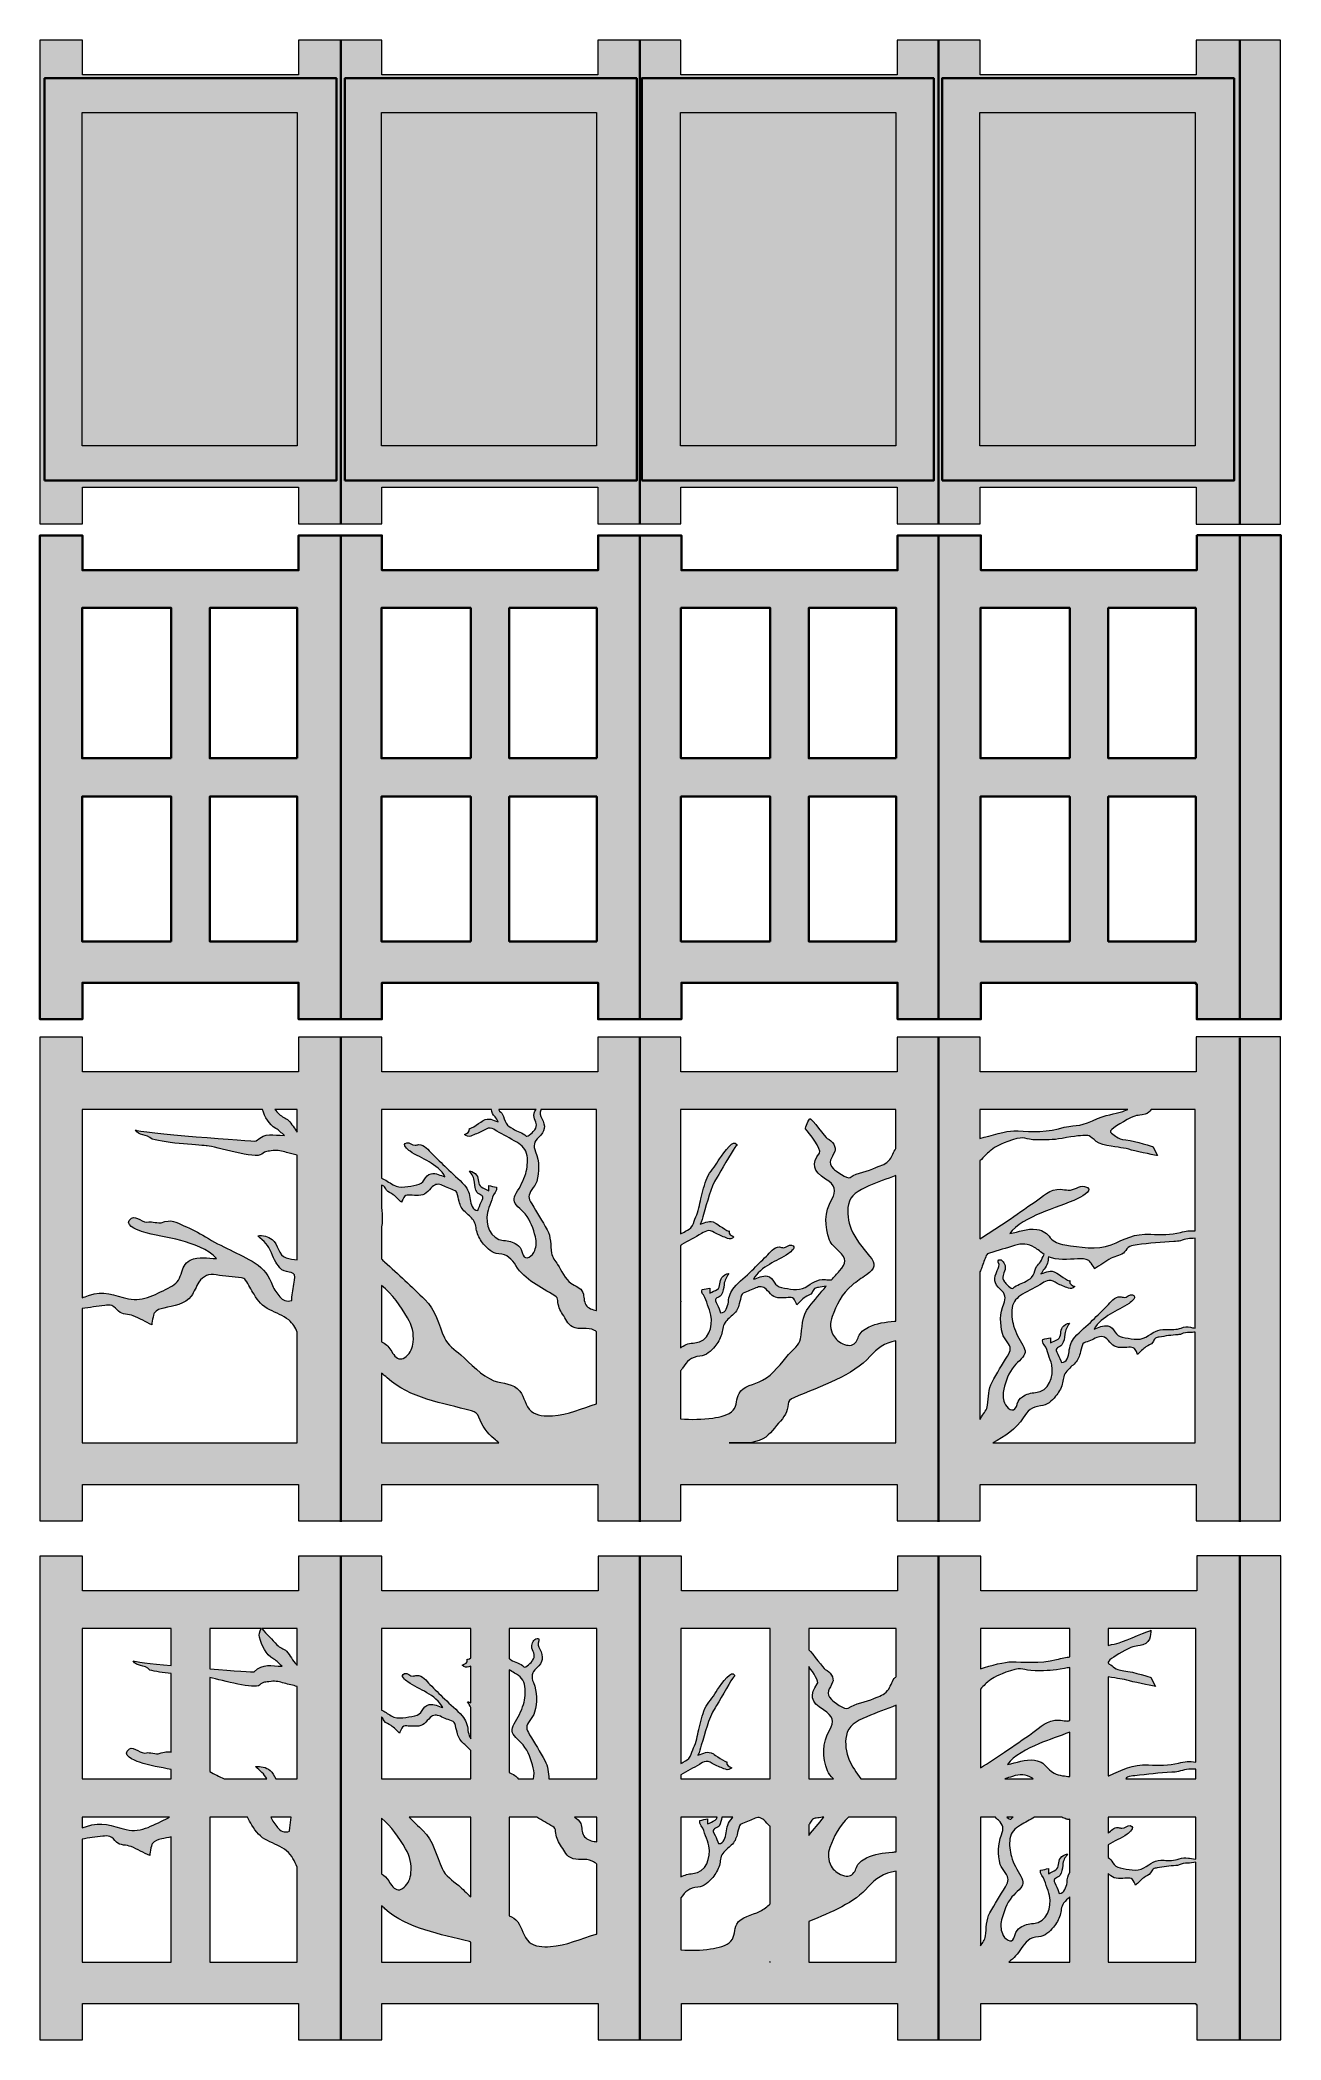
# Model space of a CAD drawing. Header units: inches. Extents: x 0.1 to 10.4, y -16.7 to -0.1.
import ezdxf

# ---------------------------------------------------------------- set-up
doc = ezdxf.new("R2010")
doc.units = ezdxf.units.IN
doc.header["$MEASUREMENT"] = 0
for name, color, linetype in [('Layer 1', 7, 'Continuous'), ('Layer 2', 7, 'Continuous'), ('Layer 3', 7, 'Continuous'), ('Layer 4', 7, 'Continuous'), ('Layer 5', 7, 'Continuous')]:
    doc.layers.add(name, color=color, linetype=linetype)

msp = doc.modelspace()

# ---------------------------------------------------------------- hatches: boundary and pattern name
at = {"layer": 'Layer 1', "true_color": 0x744c28}
h = msp.add_hatch(color=27, dxfattribs=at)
h.dxf.hatch_style = 2
h.paths.add_polyline_path([(10.082, -0.107), (9.729, -0.107), (9.727, -0.107), (9.727, -0.395), (7.935, -0.395), (7.935, -0.107), (7.597, -0.107), (7.583, -0.107), (7.244, -0.107), (7.244, -0.395), (5.45, -0.395), (5.45, -0.107), (5.113, -0.107), (5.098, -0.107), (4.761, -0.107), (4.761, -0.395), (2.967, -0.395), (2.967, -0.107), (2.628, -0.107), (2.615, -0.107), (2.276, -0.107), (2.276, -0.395), (0.482, -0.395), (0.482, -0.107), (0.129, -0.107), (0.129, -0.395), (0.129, -0.418), (0.129, -3.812), (0.129, -3.82), (0.129, -4.123), (0.482, -4.123), (0.482, -3.82), (2.276, -3.82), (2.276, -4.123), (2.615, -4.123), (2.628, -4.123), (2.967, -4.123), (2.967, -3.82), (4.761, -3.82), (4.761, -4.123), (5.098, -4.123), (5.113, -4.123), (5.45, -4.123), (5.45, -3.82), (7.244, -3.82), (7.244, -4.123), (7.583, -4.123), (7.597, -4.123), (7.935, -4.123), (7.935, -3.82), (9.727, -3.82), (9.727, -4.126), (10.426, -4.126), (10.426, -0.107)])
h.paths.add_polyline_path([(2.265, -3.476), (0.478, -3.476), (0.478, -0.708), (2.265, -0.708)])
h.paths.add_polyline_path([(4.75, -3.476), (2.963, -3.476), (2.963, -0.708), (4.75, -0.708)])
h.paths.add_polyline_path([(7.234, -3.476), (5.447, -3.476), (5.447, -0.708), (7.234, -0.708)])
h.paths.add_polyline_path([(9.719, -3.476), (7.932, -3.476), (7.932, -0.708), (9.719, -0.708)])
at = {"layer": 'Layer 2', "true_color": 0x744c28}
h = msp.add_hatch(color=27, dxfattribs=at)
h.dxf.hatch_style = 2
h.paths.add_polyline_path([(9.732, -4.218), (9.732, -4.509), (7.94, -4.509), (7.94, -4.22), (7.6, -4.22), (7.588, -4.22), (7.248, -4.22), (7.248, -4.509), (5.454, -4.509), (5.454, -4.22), (5.114, -4.22), (5.102, -4.22), (4.762, -4.22), (4.762, -4.509), (2.968, -4.509), (2.968, -4.22), (2.628, -4.22), (2.615, -4.22), (2.276, -4.22), (2.276, -4.509), (0.482, -4.509), (0.482, -4.22), (0.129, -4.22), (0.129, -4.509), (0.129, -4.531), (0.129, -7.926), (0.129, -7.934), (0.129, -8.237), (0.482, -8.237), (0.482, -7.934), (2.276, -7.934), (2.276, -8.237), (2.615, -8.237), (2.628, -8.237), (2.968, -8.237), (2.968, -7.934), (4.762, -7.934), (4.762, -8.237), (5.102, -8.237), (5.114, -8.237), (5.454, -8.237), (5.454, -7.934), (7.248, -7.934), (7.248, -8.237), (7.588, -8.237), (7.6, -8.237), (7.94, -8.237), (7.94, -7.934), (9.723, -7.934), (9.723, -7.943), (9.732, -7.943), (9.732, -8.237), (9.734, -8.237), (10.086, -8.237), (10.431, -8.237), (10.431, -4.218)])
h.paths.add_polyline_path([(1.219, -7.59), (0.478, -7.59), (0.478, -6.388), (1.219, -6.388)])
h.paths.add_polyline_path([(1.219, -6.069), (0.478, -6.069), (0.478, -4.822), (1.219, -4.822)])
h.paths.add_polyline_path([(2.265, -7.59), (1.538, -7.59), (1.538, -6.388), (2.265, -6.388)])
h.paths.add_polyline_path([(2.265, -6.069), (1.538, -6.069), (1.538, -4.822), (2.265, -4.822)])
h.paths.add_polyline_path([(3.705, -7.59), (2.964, -7.59), (2.964, -6.388), (3.705, -6.388)])
h.paths.add_polyline_path([(3.705, -6.069), (2.964, -6.069), (2.964, -4.822), (3.705, -4.822)])
h.paths.add_polyline_path([(4.751, -7.59), (4.025, -7.59), (4.025, -6.388), (4.751, -6.388)])
h.paths.add_polyline_path([(4.751, -6.069), (4.025, -6.069), (4.025, -4.822), (4.751, -4.822)])
h.paths.add_polyline_path([(6.191, -7.59), (5.45, -7.59), (5.45, -6.388), (6.191, -6.388)])
h.paths.add_polyline_path([(6.191, -6.069), (5.45, -6.069), (5.45, -4.822), (6.191, -4.822)])
h.paths.add_polyline_path([(7.237, -7.59), (6.511, -7.59), (6.511, -6.388), (7.237, -6.388)])
h.paths.add_polyline_path([(7.237, -6.069), (6.511, -6.069), (6.511, -4.822), (7.237, -4.822)])
h.paths.add_polyline_path([(8.677, -7.59), (7.936, -7.59), (7.936, -6.388), (8.677, -6.388)])
h.paths.add_polyline_path([(8.677, -6.069), (7.936, -6.069), (7.936, -4.822), (8.677, -4.822)])
h.paths.add_polyline_path([(9.723, -7.59), (8.997, -7.59), (8.997, -6.388), (9.723, -6.388)])
h.paths.add_polyline_path([(9.723, -6.069), (8.997, -6.069), (8.997, -4.822), (9.723, -4.822)])
at = {"layer": 'Layer 3', "true_color": 0x744c28}
h = msp.add_hatch(color=27, dxfattribs=at)
h.dxf.hatch_style = 2
h.paths.add_polyline_path([(9.727, -8.382), (9.727, -8.673), (7.935, -8.673), (7.935, -8.385), (7.597, -8.385), (7.583, -8.385), (7.244, -8.385), (7.244, -8.673), (5.45, -8.673), (5.45, -8.385), (5.113, -8.385), (5.098, -8.385), (4.761, -8.385), (4.761, -8.673), (2.967, -8.673), (2.967, -8.385), (2.628, -8.385), (2.615, -8.385), (2.276, -8.385), (2.276, -8.673), (0.482, -8.673), (0.482, -8.385), (0.129, -8.385), (0.129, -8.673), (0.129, -8.695), (0.129, -12.09), (0.129, -12.098), (0.129, -12.401), (0.482, -12.401), (0.482, -12.098), (2.276, -12.098), (2.276, -12.401), (2.615, -12.401), (2.628, -12.401), (2.967, -12.401), (2.967, -12.098), (4.761, -12.098), (4.761, -12.401), (5.098, -12.401), (5.113, -12.401), (5.45, -12.401), (5.45, -12.098), (7.244, -12.098), (7.244, -12.401), (7.583, -12.401), (7.597, -12.401), (7.935, -12.401), (7.935, -12.098), (9.727, -12.098), (9.727, -12.401), (9.729, -12.401), (10.082, -12.401), (10.426, -12.401), (10.426, -8.382)])
edge = h.paths.add_edge_path()
edge.add_spline(control_points=[(2.265, -11.754), (2.265, -11.754), (0.478, -11.754), (0.478, -11.754), (0.478, -11.754), (0.478, -10.638), (0.478, -10.638), (0.541, -10.629), (0.604, -10.621), (0.667, -10.613), (0.687, -10.61), (0.708, -10.607), (0.727, -10.614), (0.749, -10.623), (0.764, -10.644), (0.782, -10.661), (0.813, -10.69), (0.864, -10.683), (0.903, -10.699), (0.957, -10.72), (1.007, -10.75), (1.059, -10.773), (1.053, -10.771), (1.072, -10.684), (1.078, -10.676), (1.095, -10.648), (1.127, -10.641), (1.158, -10.634), (1.233, -10.617), (1.338, -10.602), (1.385, -10.535), (1.41, -10.499), (1.424, -10.456), (1.449, -10.419), (1.484, -10.366), (1.531, -10.348), (1.593, -10.359), (1.662, -10.371), (1.733, -10.374), (1.803, -10.383), (1.815, -10.384), (1.83, -10.392), (1.836, -10.402), (1.861, -10.44), (1.883, -10.48), (1.906, -10.52), (1.938, -10.574), (1.977, -10.62), (2.036, -10.648), (2.089, -10.673), (2.147, -10.697), (2.194, -10.733), (2.231, -10.761), (2.248, -10.797), (2.265, -10.834), (2.265, -10.834), (2.265, -11.754), (2.265, -11.754)], knot_values=[0, 0, 0, 0, 1, 1, 1, 2, 2, 2, 3, 3, 3, 4, 4, 4, 5, 5, 5, 6, 6, 6, 7, 7, 7, 8, 8, 8, 9, 9, 9, 10, 10, 10, 11, 11, 11, 12, 12, 12, 13, 13, 13, 14, 14, 14, 15, 15, 15, 16, 16, 16, 17, 17, 17, 18, 18, 18, 19, 19, 19, 19], degree=3, periodic=1)
edge = h.paths.add_edge_path()
edge.add_spline(control_points=[(2.265, -10.235), (2.233, -10.23), (2.202, -10.225), (2.173, -10.217), (2.108, -10.2), (2.108, -10.102), (2.057, -10.065), (2.023, -10.04), (1.979, -10.028), (1.937, -10.034), (1.988, -10.08), (2.026, -10.111), (2.051, -10.175), (2.074, -10.236), (2.093, -10.271), (2.136, -10.318), (2.186, -10.346), (2.262, -10.321), (2.243, -10.402), (2.232, -10.448), (2.227, -10.496), (2.22, -10.543), (2.219, -10.552), (2.219, -10.562), (2.219, -10.571), (2.176, -10.584), (2.144, -10.569), (2.12, -10.54), (2.097, -10.512), (2.072, -10.481), (2.06, -10.448), (2.031, -10.37), (1.985, -10.305), (1.915, -10.261), (1.78, -10.177), (1.636, -10.126), (1.502, -10.042), (1.445, -10.007), (1.385, -9.977), (1.324, -9.95), (1.256, -9.92), (1.223, -9.893), (1.136, -9.926), (1.118, -9.933), (1.051, -9.912), (1.032, -9.919), (0.988, -9.937), (0.928, -9.861), (0.889, -9.888), (0.815, -9.937), (0.93, -9.984), (0.971, -9.998), (1.077, -10.033), (1.19, -10.043), (1.298, -10.073), (1.396, -10.1), (1.526, -10.145), (1.594, -10.223), (1.521, -10.224), (1.449, -10.201), (1.377, -10.236), (1.327, -10.261), (1.315, -10.304), (1.3, -10.352), (1.286, -10.4), (1.258, -10.437), (1.213, -10.459), (1.104, -10.511), (0.987, -10.586), (0.864, -10.557), (0.74, -10.528), (0.66, -10.483), (0.532, -10.53), (0.514, -10.537), (0.496, -10.543), (0.478, -10.549), (0.478, -10.549), (0.478, -8.986), (0.478, -8.986), (0.478, -8.986), (1.977, -8.986), (1.977, -8.986), (1.998, -9.048), (2.025, -9.107), (2.088, -9.143), (2.114, -9.158), (2.135, -9.182), (2.158, -9.201), (2.064, -9.201), (2.002, -9.171), (1.925, -9.247), (1.919, -9.254), (0.931, -9.176), (0.921, -9.155), (0.947, -9.208), (1.011, -9.183), (1.06, -9.232), (1.178, -9.267), (1.482, -9.283), (1.518, -9.287), (1.581, -9.294), (1.923, -9.399), (1.97, -9.357), (2.003, -9.326), (2.016, -9.335), (2.065, -9.327), (2.102, -9.322), (2.139, -9.331), (2.175, -9.342), (2.205, -9.35), (2.235, -9.357), (2.265, -9.364), (2.265, -9.364), (2.265, -10.235), (2.265, -10.235)], knot_values=[0, 0, 0, 0, 1, 1, 1, 2, 2, 2, 3, 3, 3, 4, 4, 4, 5, 5, 5, 6, 6, 6, 7, 7, 7, 8, 8, 8, 9, 9, 9, 10, 10, 10, 11, 11, 11, 12, 12, 12, 13, 13, 13, 14, 14, 14, 15, 15, 15, 16, 16, 16, 17, 17, 17, 18, 18, 18, 19, 19, 19, 20, 20, 20, 21, 21, 21, 22, 22, 22, 23, 23, 23, 24, 24, 24, 25, 25, 25, 26, 26, 26, 27, 27, 27, 28, 28, 28, 29, 29, 29, 30, 30, 30, 31, 31, 31, 32, 32, 32, 33, 33, 33, 34, 34, 34, 35, 35, 35, 36, 36, 36, 37, 37, 37, 38, 38, 38, 38], degree=3, periodic=1)
edge = h.paths.add_edge_path()
edge.add_spline(control_points=[(2.265, -9.175), (2.239, -9.143), (2.221, -9.105), (2.193, -9.076), (2.17, -9.054), (2.137, -9.048), (2.114, -9.024), (2.102, -9.011), (2.09, -8.998), (2.078, -8.986), (2.078, -8.986), (2.265, -8.986), (2.265, -8.986), (2.265, -8.986), (2.265, -9.175), (2.265, -9.175)], knot_values=[0, 0, 0, 0, 1, 1, 1, 2, 2, 2, 3, 3, 3, 4, 4, 4, 5, 5, 5, 5], degree=3, periodic=1)
edge = h.paths.add_edge_path()
edge.add_spline(control_points=[(4.247, -8.986), (4.233, -9.003), (4.225, -9.031), (4.231, -9.05), (4.242, -9.089), (4.265, -9.115), (4.236, -9.154), (4.229, -9.164), (4.178, -9.219), (4.165, -9.206), (4.135, -9.175), (4.091, -9.17), (4.056, -9.147), (4.03, -9.129), (4.015, -9.13), (3.998, -9.099), (3.985, -9.076), (3.982, -9.049), (3.97, -9.027), (3.962, -9.012), (3.946, -9.004), (3.937, -8.987), (3.937, -8.987), (3.937, -8.986), (3.937, -8.986), (3.937, -8.986), (4.247, -8.986), (4.247, -8.986)], knot_values=[0, 0, 0, 0, 1, 1, 1, 2, 2, 2, 3, 3, 3, 4, 4, 4, 5, 5, 5, 6, 6, 6, 7, 7, 7, 8, 8, 8, 9, 9, 9, 9], degree=3, periodic=1)
edge = h.paths.add_edge_path()
edge.add_spline(control_points=[(2.963, -8.986), (2.963, -8.986), (3.876, -8.986), (3.876, -8.986), (3.881, -9.008), (3.889, -9.028), (3.907, -9.047), (3.918, -9.058), (3.925, -9.074), (3.934, -9.088), (3.885, -9.074), (3.857, -9.049), (3.807, -9.077), (3.802, -9.08), (3.696, -9.156), (3.694, -9.143), (3.7, -9.175), (3.674, -9.182), (3.653, -9.192), (3.669, -9.208), (3.688, -9.213), (3.706, -9.206), (3.738, -9.193), (3.77, -9.181), (3.8, -9.166), (3.822, -9.155), (3.841, -9.137), (3.867, -9.141), (3.887, -9.144), (3.905, -9.154), (3.922, -9.165), (3.975, -9.198), (4.033, -9.224), (4.087, -9.257), (4.133, -9.286), (4.164, -9.312), (4.173, -9.37), (4.18, -9.416), (4.174, -9.472), (4.161, -9.517), (4.144, -9.575), (4.114, -9.628), (4.083, -9.68), (4.056, -9.727), (4.059, -9.754), (4.097, -9.793), (4.117, -9.813), (4.138, -9.832), (4.156, -9.853), (4.203, -9.908), (4.224, -9.976), (4.242, -10.044), (4.252, -10.082), (4.251, -10.12), (4.236, -10.157), (4.227, -10.181), (4.212, -10.2), (4.189, -10.212), (4.168, -10.222), (4.151, -10.217), (4.141, -10.195), (4.136, -10.186), (4.133, -10.175), (4.13, -10.165), (4.123, -10.139), (4.109, -10.121), (4.087, -10.107), (4.054, -10.084), (4.018, -10.075), (3.978, -10.072), (3.865, -10.064), (3.825, -9.938), (3.844, -9.842), (3.849, -9.813), (3.862, -9.786), (3.872, -9.758), (3.882, -9.726), (3.886, -9.702), (3.907, -9.675), (3.918, -9.661), (3.923, -9.645), (3.918, -9.631), (3.895, -9.626), (3.874, -9.621), (3.854, -9.617), (3.854, -9.632), (3.854, -9.647), (3.854, -9.66), (3.832, -9.649), (3.811, -9.64), (3.792, -9.628), (3.761, -9.609), (3.775, -9.558), (3.754, -9.53), (3.741, -9.512), (3.719, -9.499), (3.696, -9.496), (3.716, -9.528), (3.732, -9.55), (3.735, -9.588), (3.738, -9.624), (3.743, -9.645), (3.758, -9.676), (3.78, -9.698), (3.823, -9.697), (3.801, -9.737), (3.789, -9.759), (3.779, -9.784), (3.769, -9.808), (3.767, -9.813), (3.765, -9.818), (3.764, -9.823), (3.74, -9.823), (3.725, -9.81), (3.717, -9.792), (3.709, -9.773), (3.701, -9.753), (3.7, -9.733), (3.696, -9.688), (3.682, -9.646), (3.652, -9.613), (3.606, -9.561), (3.553, -9.519), (3.504, -9.471), (3.464, -9.432), (3.424, -9.392), (3.383, -9.352), (3.354, -9.324), (3.321, -9.273), (3.275, -9.277), (3.264, -9.278), (3.254, -9.282), (3.243, -9.283), (3.218, -9.285), (3.198, -9.253), (3.174, -9.261), (3.128, -9.276), (3.181, -9.318), (3.201, -9.332), (3.25, -9.366), (3.308, -9.389), (3.359, -9.42), (3.406, -9.449), (3.467, -9.493), (3.491, -9.544), (3.452, -9.534), (3.419, -9.511), (3.376, -9.519), (3.347, -9.524), (3.334, -9.545), (3.319, -9.569), (3.305, -9.592), (3.285, -9.607), (3.258, -9.612), (3.194, -9.623), (3.122, -9.646), (3.062, -9.612), (3.025, -9.59), (2.997, -9.568), (2.963, -9.556), (2.963, -9.556), (2.963, -8.986), (2.963, -8.986)], knot_values=[0, 0, 0, 0, 1, 1, 1, 2, 2, 2, 3, 3, 3, 4, 4, 4, 5, 5, 5, 6, 6, 6, 7, 7, 7, 8, 8, 8, 9, 9, 9, 10, 10, 10, 11, 11, 11, 12, 12, 12, 13, 13, 13, 14, 14, 14, 15, 15, 15, 16, 16, 16, 17, 17, 17, 18, 18, 18, 19, 19, 19, 20, 20, 20, 21, 21, 21, 22, 22, 22, 23, 23, 23, 24, 24, 24, 25, 25, 25, 26, 26, 26, 27, 27, 27, 28, 28, 28, 29, 29, 29, 30, 30, 30, 31, 31, 31, 32, 32, 32, 33, 33, 33, 34, 34, 34, 35, 35, 35, 36, 36, 36, 37, 37, 37, 38, 38, 38, 39, 39, 39, 40, 40, 40, 41, 41, 41, 42, 42, 42, 43, 43, 43, 44, 44, 44, 45, 45, 45, 46, 46, 46, 47, 47, 47, 48, 48, 48, 49, 49, 49, 50, 50, 50, 51, 51, 51, 52, 52, 52, 53, 53, 53, 54, 54, 54, 54], degree=3, periodic=1)
edge = h.paths.add_edge_path()
edge.add_spline(control_points=[(2.963, -10.447), (3.057, -10.519), (3.122, -10.616), (3.181, -10.716), (3.218, -10.777), (3.235, -10.844), (3.227, -10.917), (3.221, -10.963), (3.205, -11.004), (3.17, -11.036), (3.137, -11.065), (3.104, -11.064), (3.075, -11.032), (3.062, -11.017), (3.051, -11), (3.041, -10.983), (3.022, -10.951), (2.996, -10.929), (2.963, -10.914), (2.963, -10.914), (2.963, -10.447), (2.963, -10.447)], knot_values=[0, 0, 0, 0, 1, 1, 1, 2, 2, 2, 3, 3, 3, 4, 4, 4, 5, 5, 5, 6, 6, 6, 7, 7, 7, 7], degree=3, periodic=1)
edge = h.paths.add_edge_path()
edge.add_spline(control_points=[(2.963, -11.754), (2.963, -11.754), (2.963, -11.174), (2.963, -11.174), (2.979, -11.186), (2.995, -11.2), (3.011, -11.214), (3.198, -11.384), (3.472, -11.423), (3.711, -11.487), (3.743, -11.495), (3.762, -11.511), (3.772, -11.539), (3.799, -11.61), (3.841, -11.673), (3.9, -11.72), (3.913, -11.731), (3.926, -11.742), (3.938, -11.754), (3.938, -11.754), (2.963, -11.754), (2.963, -11.754)], knot_values=[0, 0, 0, 0, 1, 1, 1, 2, 2, 2, 3, 3, 3, 4, 4, 4, 5, 5, 5, 6, 6, 6, 7, 7, 7, 7], degree=3, periodic=1)
edge = h.paths.add_edge_path()
edge.add_spline(control_points=[(4.75, -11.429), (4.63, -11.466), (4.511, -11.52), (4.384, -11.528), (4.326, -11.531), (4.252, -11.53), (4.207, -11.49), (4.159, -11.447), (4.151, -11.374), (4.112, -11.324), (4.06, -11.254), (3.973, -11.265), (3.897, -11.237), (3.797, -11.2), (3.701, -11.092), (3.622, -11.023), (3.572, -10.978), (3.513, -10.943), (3.486, -10.881), (3.439, -10.773), (3.411, -10.647), (3.325, -10.563), (3.215, -10.457), (3.104, -10.353), (2.99, -10.251), (2.98, -10.242), (2.971, -10.234), (2.963, -10.226), (2.963, -10.226), (2.963, -9.961), (2.963, -9.961), (2.968, -9.942), (2.972, -9.924), (2.971, -9.905), (2.971, -9.869), (2.968, -9.834), (2.963, -9.799), (2.963, -9.799), (2.963, -9.613), (2.963, -9.613), (2.97, -9.615), (2.977, -9.617), (2.983, -9.622), (2.993, -9.629), (2.998, -9.643), (3.005, -9.654), (3.016, -9.674), (3.044, -9.678), (3.062, -9.693), (3.087, -9.712), (3.108, -9.735), (3.132, -9.756), (3.13, -9.753), (3.152, -9.71), (3.156, -9.707), (3.169, -9.694), (3.187, -9.696), (3.204, -9.697), (3.245, -9.699), (3.302, -9.707), (3.336, -9.678), (3.355, -9.663), (3.368, -9.642), (3.386, -9.627), (3.413, -9.604), (3.44, -9.601), (3.47, -9.616), (3.505, -9.633), (3.541, -9.645), (3.576, -9.661), (3.582, -9.663), (3.588, -9.67), (3.59, -9.676), (3.597, -9.7), (3.603, -9.724), (3.609, -9.749), (3.618, -9.782), (3.631, -9.812), (3.658, -9.836), (3.681, -9.857), (3.708, -9.879), (3.727, -9.905), (3.75, -9.936), (3.746, -9.969), (3.757, -10.004), (3.768, -10.041), (3.787, -10.074), (3.811, -10.103), (3.845, -10.143), (3.882, -10.18), (3.937, -10.183), (4.007, -10.188), (4.046, -10.226), (4.08, -10.282), (4.153, -10.4), (4.289, -10.462), (4.404, -10.532), (4.42, -10.542), (4.427, -10.554), (4.428, -10.572), (4.429, -10.614), (4.445, -10.651), (4.468, -10.685), (4.494, -10.724), (4.507, -10.766), (4.55, -10.79), (4.608, -10.821), (4.673, -10.787), (4.732, -10.819), (4.738, -10.822), (4.744, -10.826), (4.75, -10.83), (4.75, -10.83), (4.75, -11.429), (4.75, -11.429)], knot_values=[0, 0, 0, 0, 1, 1, 1, 2, 2, 2, 3, 3, 3, 4, 4, 4, 5, 5, 5, 6, 6, 6, 7, 7, 7, 8, 8, 8, 9, 9, 9, 10, 10, 10, 11, 11, 11, 12, 12, 12, 13, 13, 13, 14, 14, 14, 15, 15, 15, 16, 16, 16, 17, 17, 17, 18, 18, 18, 19, 19, 19, 20, 20, 20, 21, 21, 21, 22, 22, 22, 23, 23, 23, 24, 24, 24, 25, 25, 25, 26, 26, 26, 27, 27, 27, 28, 28, 28, 29, 29, 29, 30, 30, 30, 31, 31, 31, 32, 32, 32, 33, 33, 33, 34, 34, 34, 35, 35, 35, 36, 36, 36, 37, 37, 37, 38, 38, 38, 38], degree=3, periodic=1)
edge = h.paths.add_edge_path()
edge.add_spline(control_points=[(4.75, -10.655), (4.749, -10.655), (4.748, -10.655), (4.747, -10.655), (4.716, -10.648), (4.678, -10.636), (4.661, -10.608), (4.642, -10.578), (4.648, -10.538), (4.636, -10.506), (4.619, -10.461), (4.572, -10.454), (4.537, -10.428), (4.49, -10.393), (4.457, -10.321), (4.426, -10.273), (4.406, -10.241), (4.381, -10.214), (4.376, -10.177), (4.367, -10.113), (4.372, -10.042), (4.339, -9.985), (4.298, -9.912), (4.255, -9.84), (4.211, -9.769), (4.18, -9.719), (4.18, -9.698), (4.213, -9.65), (4.228, -9.629), (4.246, -9.607), (4.253, -9.583), (4.274, -9.501), (4.276, -9.416), (4.243, -9.337), (4.223, -9.287), (4.228, -9.252), (4.269, -9.216), (4.324, -9.169), (4.329, -9.123), (4.295, -9.059), (4.284, -9.037), (4.274, -9.015), (4.287, -8.99), (4.288, -8.989), (4.288, -8.987), (4.288, -8.986), (4.288, -8.986), (4.75, -8.986), (4.75, -8.986), (4.75, -8.986), (4.75, -10.655), (4.75, -10.655)], knot_values=[0, 0, 0, 0, 1, 1, 1, 2, 2, 2, 3, 3, 3, 4, 4, 4, 5, 5, 5, 6, 6, 6, 7, 7, 7, 8, 8, 8, 9, 9, 9, 10, 10, 10, 11, 11, 11, 12, 12, 12, 13, 13, 13, 14, 14, 14, 15, 15, 15, 16, 16, 16, 17, 17, 17, 17], degree=3, periodic=1)
edge = h.paths.add_edge_path()
edge.add_spline(control_points=[(5.447, -11.555), (5.447, -11.555), (5.447, -11.156), (5.447, -11.156), (5.452, -11.149), (5.458, -11.141), (5.463, -11.133), (5.497, -11.076), (5.536, -11.038), (5.606, -11.034), (5.661, -11.03), (5.698, -10.993), (5.732, -10.953), (5.756, -10.924), (5.775, -10.891), (5.786, -10.855), (5.797, -10.82), (5.793, -10.786), (5.816, -10.755), (5.835, -10.729), (5.862, -10.708), (5.886, -10.686), (5.912, -10.663), (5.925, -10.632), (5.934, -10.599), (5.94, -10.575), (5.946, -10.55), (5.953, -10.526), (5.955, -10.52), (5.961, -10.514), (5.967, -10.511), (6.002, -10.496), (6.038, -10.483), (6.073, -10.467), (6.103, -10.452), (6.13, -10.454), (6.157, -10.477), (6.175, -10.493), (6.188, -10.513), (6.207, -10.529), (6.241, -10.557), (6.298, -10.55), (6.339, -10.547), (6.356, -10.546), (6.374, -10.545), (6.387, -10.557), (6.391, -10.561), (6.413, -10.604), (6.411, -10.606), (6.435, -10.586), (6.456, -10.562), (6.481, -10.543), (6.499, -10.529), (6.527, -10.525), (6.538, -10.505), (6.545, -10.493), (6.55, -10.48), (6.56, -10.472), (6.569, -10.465), (6.58, -10.464), (6.591, -10.462), (6.612, -10.459), (6.634, -10.455), (6.656, -10.452), (6.608, -10.509), (6.561, -10.566), (6.514, -10.623), (6.45, -10.703), (6.459, -10.8), (6.442, -10.889), (6.433, -10.94), (6.383, -10.977), (6.344, -11.02), (6.284, -11.087), (6.218, -11.186), (6.126, -11.234), (6.057, -11.27), (5.965, -11.28), (5.932, -11.342), (5.907, -11.387), (5.92, -11.441), (5.883, -11.483), (5.849, -11.522), (5.774, -11.538), (5.714, -11.547), (5.626, -11.561), (5.536, -11.559), (5.447, -11.555)], knot_values=[0, 0, 0, 0, 1, 1, 1, 2, 2, 2, 3, 3, 3, 4, 4, 4, 5, 5, 5, 6, 6, 6, 7, 7, 7, 8, 8, 8, 9, 9, 9, 10, 10, 10, 11, 11, 11, 12, 12, 12, 13, 13, 13, 14, 14, 14, 15, 15, 15, 16, 16, 16, 17, 17, 17, 18, 18, 18, 19, 19, 19, 20, 20, 20, 21, 21, 21, 22, 22, 22, 23, 23, 23, 24, 24, 24, 25, 25, 25, 26, 26, 26, 27, 27, 27, 28, 28, 28, 29, 29, 29, 29], degree=3, periodic=1)
edge = h.paths.add_edge_path()
edge.add_spline(control_points=[(7.234, -11.754), (7.234, -11.754), (5.85, -11.754), (5.85, -11.754), (5.934, -11.75), (6.02, -11.764), (6.1, -11.733), (6.186, -11.701), (6.209, -11.642), (6.261, -11.59), (6.307, -11.542), (6.337, -11.491), (6.34, -11.433), (6.341, -11.408), (6.356, -11.391), (6.387, -11.378), (6.612, -11.282), (6.88, -11.196), (7.022, -11.033), (7.078, -10.97), (7.139, -10.924), (7.234, -10.905), (7.234, -10.905), (7.234, -11.754), (7.234, -11.754)], knot_values=[0, 0, 0, 0, 1, 1, 1, 2, 2, 2, 3, 3, 3, 4, 4, 4, 5, 5, 5, 6, 6, 6, 7, 7, 7, 8, 8, 8, 8], degree=3, periodic=1)
edge = h.paths.add_edge_path()
edge.add_spline(control_points=[(7.234, -10.743), (7.23, -10.743), (7.227, -10.744), (7.224, -10.744), (7.145, -10.748), (7.074, -10.76), (7.008, -10.792), (6.966, -10.812), (6.937, -10.837), (6.924, -10.871), (6.919, -10.886), (6.913, -10.9), (6.904, -10.914), (6.884, -10.943), (6.851, -10.951), (6.809, -10.937), (6.764, -10.921), (6.735, -10.894), (6.716, -10.861), (6.687, -10.81), (6.685, -10.758), (6.705, -10.705), (6.74, -10.611), (6.781, -10.518), (6.873, -10.442), (6.908, -10.413), (6.95, -10.387), (6.989, -10.359), (7.064, -10.306), (7.071, -10.268), (7.016, -10.203), (6.956, -10.131), (6.898, -10.059), (6.864, -9.979), (6.838, -9.916), (6.826, -9.84), (6.84, -9.775), (6.857, -9.696), (6.919, -9.659), (7.01, -9.62), (7.083, -9.589), (7.159, -9.562), (7.234, -9.533), (7.234, -9.533), (7.234, -10.743), (7.234, -10.743)], knot_values=[0, 0, 0, 0, 1, 1, 1, 2, 2, 2, 3, 3, 3, 4, 4, 4, 5, 5, 5, 6, 6, 6, 7, 7, 7, 8, 8, 8, 9, 9, 9, 10, 10, 10, 11, 11, 11, 12, 12, 12, 13, 13, 13, 14, 14, 14, 15, 15, 15, 15], degree=3, periodic=1)
edge = h.paths.add_edge_path()
edge.add_spline(control_points=[(7.234, -9.309), (7.214, -9.339), (7.207, -9.373), (7.184, -9.402), (7.15, -9.444), (7.12, -9.444), (7.069, -9.468), (7.002, -9.5), (6.915, -9.507), (6.856, -9.549), (6.83, -9.568), (6.73, -9.492), (6.716, -9.478), (6.661, -9.424), (6.704, -9.388), (6.727, -9.335), (6.741, -9.301), (6.709, -9.244), (6.665, -9.227), (6.653, -9.223), (6.533, -9.057), (6.52, -9.061), (6.514, -9.063), (6.478, -9.139), (6.483, -9.145), (6.51, -9.18), (6.623, -9.317), (6.6, -9.348), (6.535, -9.435), (6.544, -9.499), (6.651, -9.563), (6.733, -9.613), (6.742, -9.661), (6.703, -9.73), (6.639, -9.84), (6.642, -9.956), (6.684, -10.07), (6.696, -10.103), (6.732, -10.133), (6.762, -10.162), (6.827, -10.228), (6.826, -10.258), (6.765, -10.326), (6.744, -10.35), (6.722, -10.375), (6.701, -10.4), (6.684, -10.4), (6.666, -10.399), (6.649, -10.398), (6.576, -10.392), (6.54, -10.428), (6.481, -10.462), (6.421, -10.496), (6.349, -10.474), (6.285, -10.463), (6.258, -10.458), (6.238, -10.442), (6.224, -10.419), (6.209, -10.396), (6.196, -10.375), (6.167, -10.369), (6.125, -10.362), (6.091, -10.385), (6.052, -10.395), (6.076, -10.343), (6.137, -10.3), (6.184, -10.271), (6.235, -10.239), (6.293, -10.217), (6.342, -10.182), (6.362, -10.168), (6.415, -10.126), (6.369, -10.111), (6.345, -10.103), (6.325, -10.136), (6.3, -10.133), (6.289, -10.132), (6.279, -10.128), (6.268, -10.127), (6.222, -10.123), (6.189, -10.174), (6.16, -10.203), (6.119, -10.242), (6.079, -10.282), (6.039, -10.322), (5.99, -10.37), (5.937, -10.411), (5.891, -10.463), (5.861, -10.497), (5.847, -10.538), (5.844, -10.584), (5.842, -10.604), (5.834, -10.624), (5.826, -10.642), (5.818, -10.661), (5.803, -10.674), (5.779, -10.673), (5.778, -10.669), (5.776, -10.663), (5.774, -10.658), (5.764, -10.634), (5.754, -10.61), (5.742, -10.587), (5.72, -10.547), (5.763, -10.549), (5.785, -10.527), (5.8, -10.495), (5.805, -10.474), (5.808, -10.438), (5.812, -10.401), (5.827, -10.378), (5.847, -10.346), (5.824, -10.35), (5.802, -10.362), (5.789, -10.381), (5.768, -10.408), (5.782, -10.46), (5.751, -10.479), (5.732, -10.49), (5.711, -10.5), (5.689, -10.511), (5.689, -10.498), (5.689, -10.483), (5.689, -10.468), (5.669, -10.472), (5.648, -10.476), (5.625, -10.481), (5.62, -10.495), (5.625, -10.512), (5.636, -10.525), (5.657, -10.552), (5.661, -10.577), (5.671, -10.608), (5.681, -10.636), (5.694, -10.663), (5.699, -10.692), (5.718, -10.789), (5.678, -10.914), (5.565, -10.923), (5.525, -10.925), (5.489, -10.934), (5.456, -10.957), (5.452, -10.959), (5.45, -10.962), (5.447, -10.964), (5.447, -10.964), (5.447, -10.588), (5.447, -10.588), (5.448, -10.582), (5.448, -10.576), (5.447, -10.57), (5.447, -10.57), (5.447, -10.114), (5.447, -10.114), (5.45, -10.112), (5.453, -10.11), (5.456, -10.107), (5.51, -10.074), (5.568, -10.049), (5.621, -10.015), (5.638, -10.005), (5.656, -9.994), (5.676, -9.991), (5.702, -9.988), (5.721, -10.005), (5.743, -10.016), (5.774, -10.031), (5.805, -10.044), (5.837, -10.056), (5.855, -10.064), (5.874, -10.059), (5.89, -10.043), (5.869, -10.032), (5.843, -10.026), (5.849, -9.994), (5.847, -10.006), (5.741, -9.93), (5.736, -9.928), (5.686, -9.899), (5.658, -9.924), (5.609, -9.938), (5.624, -9.916), (5.629, -9.882), (5.637, -9.857), (5.67, -9.754), (5.692, -9.639), (5.75, -9.547), (5.778, -9.502), (5.869, -9.345), (5.896, -9.301), (5.906, -9.285), (5.929, -9.282), (5.9, -9.264), (5.872, -9.246), (5.782, -9.378), (5.759, -9.412), (5.734, -9.463), (5.69, -9.5), (5.667, -9.552), (5.643, -9.608), (5.632, -9.668), (5.616, -9.726), (5.603, -9.773), (5.596, -9.834), (5.573, -9.878), (5.561, -9.9), (5.558, -9.927), (5.545, -9.949), (5.528, -9.98), (5.513, -9.98), (5.487, -9.997), (5.474, -10.006), (5.46, -10.012), (5.447, -10.018), (5.447, -10.018), (5.447, -8.986), (5.447, -8.986), (5.447, -8.986), (7.234, -8.986), (7.234, -8.986), (7.234, -8.986), (7.234, -9.309), (7.234, -9.309)], knot_values=[0, 0, 0, 0, 1, 1, 1, 2, 2, 2, 3, 3, 3, 4, 4, 4, 5, 5, 5, 6, 6, 6, 7, 7, 7, 8, 8, 8, 9, 9, 9, 10, 10, 10, 11, 11, 11, 12, 12, 12, 13, 13, 13, 14, 14, 14, 15, 15, 15, 16, 16, 16, 17, 17, 17, 18, 18, 18, 19, 19, 19, 20, 20, 20, 21, 21, 21, 22, 22, 22, 23, 23, 23, 24, 24, 24, 25, 25, 25, 26, 26, 26, 27, 27, 27, 28, 28, 28, 29, 29, 29, 30, 30, 30, 31, 31, 31, 32, 32, 32, 33, 33, 33, 34, 34, 34, 35, 35, 35, 36, 36, 36, 37, 37, 37, 38, 38, 38, 39, 39, 39, 40, 40, 40, 41, 41, 41, 42, 42, 42, 43, 43, 43, 44, 44, 44, 45, 45, 45, 46, 46, 46, 47, 47, 47, 48, 48, 48, 49, 49, 49, 50, 50, 50, 51, 51, 51, 52, 52, 52, 53, 53, 53, 54, 54, 54, 55, 55, 55, 56, 56, 56, 57, 57, 57, 58, 58, 58, 59, 59, 59, 60, 60, 60, 61, 61, 61, 62, 62, 62, 63, 63, 63, 64, 64, 64, 65, 65, 65, 66, 66, 66, 67, 67, 67, 68, 68, 68, 69, 69, 69, 70, 70, 70, 71, 71, 71, 72, 72, 72, 73, 73, 73, 74, 74, 74, 74], degree=3, periodic=1)
edge = h.paths.add_edge_path()
edge.add_spline(control_points=[(9.198, -10.524), (9.174, -10.516), (9.154, -10.549), (9.128, -10.546), (9.118, -10.545), (9.108, -10.541), (9.097, -10.54), (9.051, -10.536), (9.017, -10.587), (8.988, -10.616), (8.948, -10.655), (8.908, -10.695), (8.867, -10.735), (8.819, -10.783), (8.766, -10.824), (8.72, -10.876), (8.69, -10.91), (8.676, -10.951), (8.672, -10.997), (8.671, -11.017), (8.663, -11.036), (8.655, -11.055), (8.647, -11.074), (8.632, -11.087), (8.608, -11.086), (8.606, -11.082), (8.605, -11.076), (8.603, -11.071), (8.592, -11.047), (8.583, -11.023), (8.571, -11), (8.549, -10.96), (8.592, -10.962), (8.613, -10.94), (8.629, -10.908), (8.634, -10.887), (8.637, -10.851), (8.64, -10.813), (8.656, -10.791), (8.675, -10.759), (8.653, -10.762), (8.631, -10.775), (8.617, -10.793), (8.597, -10.821), (8.611, -10.873), (8.58, -10.892), (8.56, -10.903), (8.539, -10.912), (8.518, -10.923), (8.518, -10.911), (8.518, -10.896), (8.518, -10.88), (8.497, -10.885), (8.477, -10.889), (8.454, -10.894), (8.449, -10.908), (8.454, -10.925), (8.465, -10.938), (8.486, -10.965), (8.489, -10.99), (8.5, -11.021), (8.509, -11.049), (8.522, -11.076), (8.528, -11.105), (8.546, -11.202), (8.507, -11.327), (8.394, -11.335), (8.354, -11.338), (8.318, -11.347), (8.284, -11.37), (8.263, -11.385), (8.248, -11.403), (8.242, -11.428), (8.239, -11.438), (8.236, -11.449), (8.231, -11.459), (8.221, -11.48), (8.204, -11.486), (8.183, -11.475), (8.16, -11.464), (8.145, -11.444), (8.136, -11.42), (8.121, -11.383), (8.12, -11.345), (8.13, -11.307), (8.148, -11.239), (8.169, -11.172), (8.215, -11.116), (8.233, -11.095), (8.255, -11.076), (8.274, -11.056), (8.313, -11.018), (8.316, -10.99), (8.288, -10.943), (8.258, -10.891), (8.228, -10.839), (8.211, -10.781), (8.198, -10.735), (8.192, -10.68), (8.199, -10.633), (8.207, -10.576), (8.239, -10.549), (8.285, -10.52), (8.339, -10.487), (8.397, -10.461), (8.45, -10.428), (8.467, -10.417), (8.485, -10.407), (8.505, -10.404), (8.531, -10.401), (8.55, -10.418), (8.572, -10.429), (8.602, -10.444), (8.634, -10.457), (8.666, -10.469), (8.684, -10.477), (8.703, -10.471), (8.719, -10.456), (8.697, -10.445), (8.672, -10.439), (8.678, -10.406), (8.675, -10.419), (8.57, -10.343), (8.565, -10.341), (8.515, -10.312), (8.487, -10.337), (8.438, -10.351), (8.447, -10.337), (8.454, -10.322), (8.465, -10.31), (8.493, -10.281), (8.498, -10.245), (8.5, -10.209), (8.567, -10.238), (8.668, -10.229), (8.742, -10.226), (8.776, -10.225), (8.81, -10.223), (8.836, -10.24), (8.845, -10.245), (8.888, -10.304), (8.883, -10.308), (8.93, -10.279), (8.972, -10.247), (9.021, -10.221), (9.057, -10.201), (9.11, -10.196), (9.133, -10.168), (9.146, -10.152), (9.156, -10.134), (9.176, -10.123), (9.193, -10.114), (9.215, -10.111), (9.236, -10.109), (9.338, -10.098), (9.44, -10.086), (9.542, -10.081), (9.561, -10.08), (9.582, -10.081), (9.597, -10.075), (9.636, -10.061), (9.676, -10.055), (9.719, -10.055), (9.719, -10.055), (9.719, -10.802), (9.719, -10.802), (9.705, -10.797), (9.687, -10.796), (9.68, -10.794), (9.65, -10.787), (9.632, -10.79), (9.603, -10.8), (9.563, -10.814), (9.52, -10.814), (9.477, -10.811), (9.404, -10.805), (9.369, -10.841), (9.309, -10.875), (9.25, -10.909), (9.177, -10.887), (9.114, -10.875), (9.087, -10.871), (9.067, -10.855), (9.053, -10.832), (9.038, -10.809), (9.025, -10.788), (8.995, -10.782), (8.953, -10.774), (8.919, -10.797), (8.881, -10.808), (8.905, -10.756), (8.966, -10.713), (9.013, -10.684), (9.064, -10.652), (9.122, -10.63), (9.171, -10.595), (9.19, -10.581), (9.243, -10.539), (9.198, -10.524)], knot_values=[0, 0, 0, 0, 1, 1, 1, 2, 2, 2, 3, 3, 3, 4, 4, 4, 5, 5, 5, 6, 6, 6, 7, 7, 7, 8, 8, 8, 9, 9, 9, 10, 10, 10, 11, 11, 11, 12, 12, 12, 13, 13, 13, 14, 14, 14, 15, 15, 15, 16, 16, 16, 17, 17, 17, 18, 18, 18, 19, 19, 19, 20, 20, 20, 21, 21, 21, 22, 22, 22, 23, 23, 23, 24, 24, 24, 25, 25, 25, 26, 26, 26, 27, 27, 27, 28, 28, 28, 29, 29, 29, 30, 30, 30, 31, 31, 31, 32, 32, 32, 33, 33, 33, 34, 34, 34, 35, 35, 35, 36, 36, 36, 37, 37, 37, 38, 38, 38, 39, 39, 39, 40, 40, 40, 41, 41, 41, 42, 42, 42, 43, 43, 43, 44, 44, 44, 45, 45, 45, 46, 46, 46, 47, 47, 47, 48, 48, 48, 49, 49, 49, 50, 50, 50, 51, 51, 51, 52, 52, 52, 53, 53, 53, 54, 54, 54, 55, 55, 55, 56, 56, 56, 57, 57, 57, 58, 58, 58, 59, 59, 59, 60, 60, 60, 61, 61, 61, 62, 62, 62, 63, 63, 63, 64, 64, 64, 65, 65, 65, 66, 66, 66, 66], degree=3, periodic=1)
edge = h.paths.add_edge_path()
edge.add_spline(control_points=[(7.932, -8.986), (7.932, -8.986), (9.16, -8.986), (9.16, -8.986), (9.138, -8.994), (9.119, -9.001), (9.107, -9.005), (9.051, -9.024), (8.986, -9.024), (8.865, -9.08), (8.744, -9.135), (8.725, -9.107), (8.585, -9.145), (8.445, -9.182), (8.306, -9.163), (8.212, -9.163), (8.154, -9.163), (8.022, -9.2), (7.932, -9.227), (7.932, -9.227), (7.932, -8.986), (7.932, -8.986)], knot_values=[0, 0, 0, 0, 1, 1, 1, 2, 2, 2, 3, 3, 3, 4, 4, 4, 5, 5, 5, 6, 6, 6, 7, 7, 7, 7], degree=3, periodic=1)
edge = h.paths.add_edge_path()
edge.add_spline(control_points=[(7.932, -9.413), (7.962, -9.381), (8.004, -9.338), (8.026, -9.322), (8.063, -9.294), (8.091, -9.275), (8.203, -9.238), (8.315, -9.201), (8.296, -9.238), (8.408, -9.238), (8.52, -9.238), (8.548, -9.238), (8.65, -9.219), (8.753, -9.201), (8.8, -9.201), (8.828, -9.201), (8.856, -9.201), (8.883, -9.266), (8.986, -9.285), (9.089, -9.303), (9.126, -9.303), (9.191, -9.322), (9.256, -9.341), (9.405, -9.368), (9.405, -9.368), (9.405, -9.368), (9.368, -9.294), (9.368, -9.294), (9.368, -9.294), (9.228, -9.247), (9.144, -9.238), (9.061, -9.229), (9.061, -9.201), (9.023, -9.182), (8.986, -9.163), (9.07, -9.117), (9.154, -9.07), (9.238, -9.024), (9.228, -9.042), (9.303, -9.024), (9.327, -9.018), (9.342, -9.003), (9.352, -8.986), (9.352, -8.986), (9.719, -8.986), (9.719, -8.986), (9.719, -8.986), (9.719, -9.994), (9.719, -9.994), (9.676, -9.989), (9.643, -9.994), (9.597, -10.006), (9.518, -10.025), (9.433, -10.025), (9.35, -10.021), (9.207, -10.013), (9.138, -10.062), (9.02, -10.109), (8.903, -10.156), (8.761, -10.125), (8.636, -10.11), (8.583, -10.103), (8.545, -10.082), (8.516, -10.05), (8.488, -10.017), (8.462, -9.989), (8.404, -9.981), (8.321, -9.97), (8.255, -10.002), (8.179, -10.016), (8.226, -9.945), (8.345, -9.885), (8.438, -9.845), (8.539, -9.802), (8.652, -9.771), (8.749, -9.723), (8.787, -9.704), (8.891, -9.646), (8.801, -9.625), (8.754, -9.614), (8.716, -9.659), (8.665, -9.655), (8.644, -9.654), (8.624, -9.649), (8.603, -9.648), (8.513, -9.642), (8.447, -9.712), (8.39, -9.751), (8.311, -9.806), (8.232, -9.861), (8.153, -9.916), (8.081, -9.966), (8.004, -10.01), (7.932, -10.06), (7.932, -10.06), (7.932, -9.413), (7.932, -9.413)], knot_values=[0, 0, 0, 0, 1, 1, 1, 2, 2, 2, 3, 3, 3, 4, 4, 4, 5, 5, 5, 6, 6, 6, 7, 7, 7, 8, 8, 8, 9, 9, 9, 10, 10, 10, 11, 11, 11, 12, 12, 12, 13, 13, 13, 14, 14, 14, 15, 15, 15, 16, 16, 16, 17, 17, 17, 18, 18, 18, 19, 19, 19, 20, 20, 20, 21, 21, 21, 22, 22, 22, 23, 23, 23, 24, 24, 24, 25, 25, 25, 26, 26, 26, 27, 27, 27, 28, 28, 28, 29, 29, 29, 30, 30, 30, 31, 31, 31, 32, 32, 32, 32], degree=3, periodic=1)
edge = h.paths.add_edge_path()
edge.add_spline(control_points=[(7.996, -11.44), (7.991, -11.478), (7.966, -11.505), (7.946, -11.536), (7.941, -11.543), (7.937, -11.551), (7.932, -11.559), (7.932, -11.559), (7.932, -10.333), (7.932, -10.333), (7.938, -10.321), (7.943, -10.31), (7.947, -10.298), (7.959, -10.264), (7.97, -10.23), (7.985, -10.197), (7.988, -10.189), (8.001, -10.18), (8.012, -10.177), (8.081, -10.155), (8.152, -10.138), (8.22, -10.115), (8.279, -10.095), (8.333, -10.098), (8.384, -10.13), (8.414, -10.148), (8.437, -10.17), (8.465, -10.189), (8.455, -10.21), (8.445, -10.231), (8.434, -10.251), (8.426, -10.267), (8.41, -10.275), (8.401, -10.29), (8.389, -10.312), (8.387, -10.34), (8.374, -10.362), (8.357, -10.393), (8.341, -10.393), (8.315, -10.41), (8.281, -10.434), (8.237, -10.438), (8.207, -10.469), (8.193, -10.483), (8.143, -10.427), (8.136, -10.417), (8.107, -10.378), (8.13, -10.352), (8.141, -10.313), (8.148, -10.289), (8.132, -10.248), (8.109, -10.235), (8.104, -10.232), (8.094, -10.232), (8.088, -10.235), (8.084, -10.236), (8.082, -10.248), (8.084, -10.253), (8.098, -10.278), (8.088, -10.3), (8.076, -10.323), (8.043, -10.386), (8.048, -10.432), (8.102, -10.479), (8.144, -10.515), (8.149, -10.55), (8.129, -10.6), (8.096, -10.68), (8.098, -10.764), (8.119, -10.846), (8.125, -10.871), (8.144, -10.892), (8.159, -10.914), (8.192, -10.961), (8.191, -10.983), (8.161, -11.032), (8.116, -11.103), (8.074, -11.175), (8.033, -11.248), (8, -11.306), (8.004, -11.376), (7.996, -11.44)], knot_values=[0, 0, 0, 0, 1, 1, 1, 2, 2, 2, 3, 3, 3, 4, 4, 4, 5, 5, 5, 6, 6, 6, 7, 7, 7, 8, 8, 8, 9, 9, 9, 10, 10, 10, 11, 11, 11, 12, 12, 12, 13, 13, 13, 14, 14, 14, 15, 15, 15, 16, 16, 16, 17, 17, 17, 18, 18, 18, 19, 19, 19, 20, 20, 20, 21, 21, 21, 22, 22, 22, 23, 23, 23, 24, 24, 24, 25, 25, 25, 26, 26, 26, 27, 27, 27, 27], degree=3, periodic=1)
edge = h.paths.add_edge_path()
edge.add_spline(control_points=[(8.039, -11.754), (8.135, -11.699), (8.234, -11.64), (8.291, -11.545), (8.326, -11.489), (8.365, -11.451), (8.435, -11.447), (8.49, -11.443), (8.527, -11.406), (8.56, -11.366), (8.585, -11.337), (8.604, -11.304), (8.615, -11.267), (8.626, -11.232), (8.622, -11.199), (8.645, -11.168), (8.664, -11.142), (8.691, -11.12), (8.714, -11.099), (8.74, -11.075), (8.754, -11.045), (8.763, -11.012), (8.769, -10.987), (8.774, -10.963), (8.782, -10.939), (8.784, -10.933), (8.79, -10.926), (8.796, -10.924), (8.831, -10.909), (8.867, -10.896), (8.902, -10.879), (8.932, -10.865), (8.959, -10.867), (8.985, -10.89), (9.003, -10.906), (9.017, -10.926), (9.036, -10.942), (9.069, -10.97), (9.126, -10.962), (9.168, -10.96), (9.185, -10.959), (9.202, -10.958), (9.216, -10.97), (9.22, -10.974), (9.242, -11.017), (9.24, -11.019), (9.263, -10.998), (9.285, -10.975), (9.31, -10.956), (9.328, -10.942), (9.355, -10.938), (9.367, -10.917), (9.374, -10.906), (9.378, -10.893), (9.389, -10.885), (9.397, -10.878), (9.409, -10.876), (9.419, -10.875), (9.471, -10.867), (9.523, -10.858), (9.575, -10.855), (9.585, -10.854), (9.595, -10.855), (9.603, -10.851), (9.626, -10.839), (9.649, -10.835), (9.675, -10.836), (9.687, -10.837), (9.705, -10.836), (9.719, -10.833), (9.719, -10.833), (9.719, -11.754), (9.719, -11.754), (9.719, -11.754), (8.039, -11.754), (8.039, -11.754)], knot_values=[0, 0, 0, 0, 1, 1, 1, 2, 2, 2, 3, 3, 3, 4, 4, 4, 5, 5, 5, 6, 6, 6, 7, 7, 7, 8, 8, 8, 9, 9, 9, 10, 10, 10, 11, 11, 11, 12, 12, 12, 13, 13, 13, 14, 14, 14, 15, 15, 15, 16, 16, 16, 17, 17, 17, 18, 18, 18, 19, 19, 19, 20, 20, 20, 21, 21, 21, 22, 22, 22, 23, 23, 23, 24, 24, 24, 25, 25, 25, 25], degree=3, periodic=1)
at = {"layer": 'Layer 4', "true_color": 0x744c28}
h = msp.add_hatch(color=27, dxfattribs=at)
h.dxf.hatch_style = 2
h.paths.add_polyline_path([(9.732, -12.691), (9.732, -12.982), (7.94, -12.982), (7.94, -12.694), (7.6, -12.694), (7.588, -12.694), (7.248, -12.694), (7.248, -12.982), (5.454, -12.982), (5.454, -12.694), (5.114, -12.694), (5.102, -12.694), (4.762, -12.694), (4.762, -12.982), (2.968, -12.982), (2.968, -12.694), (2.628, -12.694), (2.615, -12.694), (2.276, -12.694), (2.276, -12.982), (0.482, -12.982), (0.482, -12.694), (0.129, -12.694), (0.129, -12.982), (0.129, -13.004), (0.129, -16.399), (0.129, -16.407), (0.129, -16.71), (0.482, -16.71), (0.482, -16.407), (2.276, -16.407), (2.276, -16.71), (2.615, -16.71), (2.628, -16.71), (2.968, -16.71), (2.968, -16.407), (4.762, -16.407), (4.762, -16.71), (5.102, -16.71), (5.114, -16.71), (5.454, -16.71), (5.454, -16.407), (7.248, -16.407), (7.248, -16.71), (7.588, -16.71), (7.6, -16.71), (7.94, -16.71), (7.94, -16.407), (9.723, -16.407), (9.723, -16.416), (9.732, -16.416), (9.732, -16.71), (9.734, -16.71), (10.086, -16.71), (10.431, -16.71), (10.431, -12.691)])
edge = h.paths.add_edge_path()
edge.add_spline(control_points=[(9.723, -13.295), (9.723, -13.295), (9.723, -14.403), (9.723, -14.403), (9.669, -14.395), (9.633, -14.399), (9.58, -14.412), (9.5, -14.432), (9.415, -14.432), (9.332, -14.427), (9.189, -14.42), (9.12, -14.469), (9.002, -14.516), (9.001, -14.517), (8.999, -14.517), (8.997, -14.518), (8.997, -14.518), (8.997, -13.696), (8.997, -13.696), (9.078, -13.71), (9.115, -13.712), (9.173, -13.729), (9.239, -13.747), (9.388, -13.775), (9.388, -13.775), (9.388, -13.775), (9.35, -13.701), (9.35, -13.701), (9.35, -13.701), (9.211, -13.654), (9.127, -13.645), (9.043, -13.635), (9.043, -13.608), (9.006, -13.589), (8.999, -13.586), (8.997, -13.582), (8.997, -13.577), (8.997, -13.577), (8.997, -13.575), (8.997, -13.575), (9.001, -13.552), (9.068, -13.515), (9.136, -13.477), (9.22, -13.43), (9.211, -13.449), (9.285, -13.43), (9.36, -13.412), (9.35, -13.309), (9.35, -13.309), (9.35, -13.309), (9.145, -13.393), (9.089, -13.412), (9.063, -13.421), (9.033, -13.425), (8.997, -13.434), (8.997, -13.434), (8.997, -13.295), (8.997, -13.295), (8.997, -13.295), (9.723, -13.295), (9.723, -13.295)], knot_values=[0, 0, 0, 0, 1, 1, 1, 2, 2, 2, 3, 3, 3, 4, 4, 4, 5, 5, 5, 6, 6, 6, 7, 7, 7, 8, 8, 8, 9, 9, 9, 10, 10, 10, 11, 11, 11, 12, 12, 12, 13, 13, 13, 14, 14, 14, 15, 15, 15, 16, 16, 16, 17, 17, 17, 18, 18, 18, 19, 19, 19, 20, 20, 20, 20], degree=3, periodic=1)
edge = h.paths.add_edge_path()
edge.add_spline(control_points=[(8.138, -14.542), (8.16, -14.536), (8.181, -14.529), (8.202, -14.522), (8.262, -14.502), (8.315, -14.505), (8.367, -14.537), (8.369, -14.538), (8.372, -14.54), (8.375, -14.542), (8.375, -14.542), (8.138, -14.542), (8.138, -14.542)], knot_values=[0, 0, 0, 0, 1, 1, 1, 2, 2, 2, 3, 3, 3, 4, 4, 4, 4], degree=3, periodic=1)
edge = h.paths.add_edge_path()
edge.add_spline(control_points=[(8.207, -14.861), (8.201, -14.866), (8.195, -14.87), (8.189, -14.876), (8.183, -14.882), (8.169, -14.873), (8.154, -14.861), (8.154, -14.861), (8.207, -14.861), (8.207, -14.861)], knot_values=[0, 0, 0, 0, 1, 1, 1, 2, 2, 2, 3, 3, 3, 3], degree=3, periodic=1)
edge = h.paths.add_edge_path()
edge.add_spline(control_points=[(6.633, -13.97), (6.715, -14.02), (6.725, -14.068), (6.685, -14.136), (6.621, -14.246), (6.625, -14.363), (6.666, -14.476), (6.675, -14.5), (6.695, -14.521), (6.716, -14.542), (6.716, -14.542), (6.511, -14.542), (6.511, -14.542), (6.511, -14.542), (6.511, -13.61), (6.511, -13.61), (6.551, -13.664), (6.598, -13.734), (6.582, -13.754), (6.517, -13.842), (6.526, -13.905), (6.633, -13.97)], knot_values=[0, 0, 0, 0, 1, 1, 1, 2, 2, 2, 3, 3, 3, 4, 4, 4, 5, 5, 5, 6, 6, 6, 7, 7, 7, 7], degree=3, periodic=1)
edge = h.paths.add_edge_path()
edge.add_spline(control_points=[(6.847, -14.386), (6.821, -14.323), (6.809, -14.247), (6.823, -14.182), (6.839, -14.103), (6.902, -14.066), (6.992, -14.027), (7.072, -13.992), (7.156, -13.964), (7.237, -13.932), (7.237, -13.932), (7.237, -14.542), (7.237, -14.542), (7.237, -14.542), (6.944, -14.542), (6.944, -14.542), (6.905, -14.492), (6.87, -14.441), (6.847, -14.386)], knot_values=[0, 0, 0, 0, 1, 1, 1, 2, 2, 2, 3, 3, 3, 4, 4, 4, 5, 5, 5, 6, 6, 6, 6], degree=3, periodic=1)
edge = h.paths.add_edge_path()
edge.add_spline(control_points=[(5.789, -14.861), (5.789, -14.861), (5.881, -14.861), (5.881, -14.861), (5.879, -14.864), (5.876, -14.867), (5.874, -14.87), (5.843, -14.904), (5.829, -14.945), (5.826, -14.991), (5.824, -15.01), (5.816, -15.03), (5.808, -15.049), (5.8, -15.068), (5.786, -15.08), (5.761, -15.08), (5.76, -15.075), (5.759, -15.07), (5.756, -15.065), (5.746, -15.041), (5.737, -15.017), (5.724, -14.994), (5.702, -14.954), (5.745, -14.956), (5.767, -14.934), (5.78, -14.907), (5.785, -14.888), (5.789, -14.861)], knot_values=[0, 0, 0, 0, 1, 1, 1, 2, 2, 2, 3, 3, 3, 4, 4, 4, 5, 5, 5, 6, 6, 6, 7, 7, 7, 8, 8, 8, 9, 9, 9, 9], degree=3, periodic=1)
edge = h.paths.add_edge_path()
edge.add_spline(control_points=[(5.733, -14.886), (5.714, -14.897), (5.693, -14.906), (5.671, -14.917), (5.671, -14.905), (5.671, -14.89), (5.671, -14.874), (5.651, -14.879), (5.631, -14.883), (5.608, -14.888), (5.603, -14.902), (5.608, -14.919), (5.618, -14.932), (5.639, -14.959), (5.643, -14.984), (5.654, -15.015), (5.663, -15.043), (5.676, -15.07), (5.682, -15.099), (5.7, -15.196), (5.66, -15.321), (5.548, -15.329), (5.513, -15.332), (5.48, -15.339), (5.45, -15.356), (5.45, -15.356), (5.45, -14.861), (5.45, -14.861), (5.45, -14.861), (5.751, -14.861), (5.751, -14.861), (5.748, -14.871), (5.743, -14.88), (5.733, -14.886)], knot_values=[0, 0, 0, 0, 1, 1, 1, 2, 2, 2, 3, 3, 3, 4, 4, 4, 5, 5, 5, 6, 6, 6, 7, 7, 7, 8, 8, 8, 9, 9, 9, 10, 10, 10, 11, 11, 11, 11], degree=3, periodic=1)
edge = h.paths.add_edge_path()
edge.add_spline(control_points=[(5.914, -15.749), (5.889, -15.794), (5.902, -15.848), (5.865, -15.89), (5.831, -15.929), (5.757, -15.945), (5.696, -15.954), (5.615, -15.967), (5.533, -15.966), (5.45, -15.963), (5.45, -15.963), (5.45, -15.531), (5.45, -15.531), (5.484, -15.479), (5.522, -15.445), (5.589, -15.441), (5.643, -15.437), (5.681, -15.4), (5.714, -15.36), (5.738, -15.331), (5.758, -15.298), (5.769, -15.261), (5.779, -15.226), (5.775, -15.193), (5.798, -15.162), (5.817, -15.136), (5.844, -15.114), (5.868, -15.093), (5.894, -15.069), (5.908, -15.039), (5.916, -15.006), (5.922, -14.981), (5.928, -14.957), (5.935, -14.933), (5.937, -14.927), (5.943, -14.92), (5.949, -14.918), (5.984, -14.903), (6.021, -14.89), (6.055, -14.873), (6.085, -14.859), (6.113, -14.861), (6.139, -14.884), (6.157, -14.9), (6.171, -14.92), (6.189, -14.936), (6.19, -14.936), (6.191, -14.937), (6.191, -14.937), (6.191, -14.937), (6.191, -15.58), (6.191, -15.58), (6.166, -15.604), (6.139, -15.625), (6.108, -15.641), (6.039, -15.677), (5.947, -15.687), (5.914, -15.749)], knot_values=[0, 0, 0, 0, 1, 1, 1, 2, 2, 2, 3, 3, 3, 4, 4, 4, 5, 5, 5, 6, 6, 6, 7, 7, 7, 8, 8, 8, 9, 9, 9, 10, 10, 10, 11, 11, 11, 12, 12, 12, 13, 13, 13, 14, 14, 14, 15, 15, 15, 16, 16, 16, 17, 17, 17, 18, 18, 18, 19, 19, 19, 19], degree=3, periodic=1)
edge = h.paths.add_edge_path()
edge.add_spline(control_points=[(6.511, -14.923), (6.515, -14.92), (6.518, -14.916), (6.521, -14.911), (6.527, -14.9), (6.532, -14.887), (6.542, -14.879), (6.551, -14.872), (6.562, -14.87), (6.573, -14.869), (6.589, -14.866), (6.606, -14.864), (6.622, -14.861), (6.622, -14.861), (6.636, -14.861), (6.636, -14.861), (6.594, -14.912), (6.552, -14.962), (6.511, -15.013), (6.511, -15.013), (6.511, -14.923), (6.511, -14.923)], knot_values=[0, 0, 0, 0, 1, 1, 1, 2, 2, 2, 3, 3, 3, 4, 4, 4, 5, 5, 5, 6, 6, 6, 7, 7, 7, 7], degree=3, periodic=1)
edge = h.paths.add_edge_path()
edge.add_spline(control_points=[(6.687, -15.112), (6.72, -15.023), (6.759, -14.935), (6.841, -14.861), (6.841, -14.861), (7.237, -14.861), (7.237, -14.861), (7.237, -14.861), (7.237, -15.148), (7.237, -15.148), (7.227, -15.149), (7.217, -15.15), (7.206, -15.151), (7.127, -15.155), (7.056, -15.167), (6.991, -15.198), (6.949, -15.219), (6.92, -15.244), (6.907, -15.278), (6.901, -15.293), (6.895, -15.307), (6.886, -15.321), (6.866, -15.35), (6.833, -15.358), (6.791, -15.343), (6.746, -15.327), (6.717, -15.3), (6.698, -15.268), (6.669, -15.217), (6.667, -15.165), (6.687, -15.112)], knot_values=[0, 0, 0, 0, 1, 1, 1, 2, 2, 2, 3, 3, 3, 4, 4, 4, 5, 5, 5, 6, 6, 6, 7, 7, 7, 8, 8, 8, 9, 9, 9, 10, 10, 10, 10], degree=3, periodic=1)
edge = h.paths.add_edge_path()
edge.add_spline(control_points=[(7.936, -13.797), (7.963, -13.77), (7.991, -13.741), (8.008, -13.729), (8.045, -13.701), (8.073, -13.682), (8.185, -13.645), (8.297, -13.608), (8.279, -13.645), (8.39, -13.645), (8.502, -13.645), (8.53, -13.645), (8.633, -13.626), (8.649, -13.623), (8.664, -13.621), (8.677, -13.619), (8.677, -13.619), (8.677, -14.059), (8.677, -14.059), (8.668, -14.062), (8.658, -14.063), (8.647, -14.062), (8.627, -14.061), (8.606, -14.056), (8.585, -14.054), (8.495, -14.048), (8.429, -14.119), (8.372, -14.158), (8.293, -14.213), (8.214, -14.268), (8.135, -14.322), (8.07, -14.367), (8.002, -14.408), (7.936, -14.452), (7.936, -14.452), (7.936, -13.797), (7.936, -13.797)], knot_values=[0, 0, 0, 0, 1, 1, 1, 2, 2, 2, 3, 3, 3, 4, 4, 4, 5, 5, 5, 6, 6, 6, 7, 7, 7, 8, 8, 8, 9, 9, 9, 10, 10, 10, 11, 11, 11, 12, 12, 12, 12], degree=3, periodic=1)
edge = h.paths.add_edge_path()
edge.add_spline(control_points=[(8.618, -14.516), (8.566, -14.51), (8.527, -14.489), (8.499, -14.457), (8.47, -14.424), (8.445, -14.395), (8.386, -14.388), (8.304, -14.377), (8.237, -14.409), (8.162, -14.423), (8.208, -14.352), (8.328, -14.292), (8.42, -14.252), (8.503, -14.216), (8.594, -14.189), (8.677, -14.154), (8.677, -14.154), (8.677, -14.524), (8.677, -14.524), (8.657, -14.522), (8.638, -14.519), (8.618, -14.516)], knot_values=[0, 0, 0, 0, 1, 1, 1, 2, 2, 2, 3, 3, 3, 4, 4, 4, 5, 5, 5, 6, 6, 6, 7, 7, 7, 7], degree=3, periodic=1)
edge = h.paths.add_edge_path()
edge.add_spline(control_points=[(8.677, -13.295), (8.677, -13.295), (8.677, -13.53), (8.677, -13.53), (8.649, -13.534), (8.615, -13.539), (8.567, -13.552), (8.428, -13.589), (8.288, -13.57), (8.195, -13.57), (8.141, -13.57), (8.025, -13.601), (7.936, -13.628), (7.936, -13.628), (7.936, -13.295), (7.936, -13.295), (7.936, -13.295), (8.677, -13.295), (8.677, -13.295)], knot_values=[0, 0, 0, 0, 1, 1, 1, 2, 2, 2, 3, 3, 3, 4, 4, 4, 5, 5, 5, 6, 6, 6, 6], degree=3, periodic=1)
edge = h.paths.add_edge_path()
edge.add_spline(control_points=[(7.237, -13.295), (7.237, -13.295), (7.237, -13.694), (7.237, -13.694), (7.231, -13.699), (7.225, -13.704), (7.22, -13.71), (7.197, -13.74), (7.191, -13.778), (7.166, -13.809), (7.132, -13.851), (7.103, -13.851), (7.051, -13.875), (6.984, -13.907), (6.898, -13.914), (6.838, -13.956), (6.812, -13.975), (6.712, -13.898), (6.699, -13.885), (6.643, -13.831), (6.687, -13.795), (6.709, -13.741), (6.724, -13.707), (6.691, -13.651), (6.647, -13.634), (6.637, -13.63), (6.541, -13.499), (6.511, -13.472), (6.511, -13.472), (6.511, -13.295), (6.511, -13.295), (6.511, -13.295), (7.237, -13.295), (7.237, -13.295)], knot_values=[0, 0, 0, 0, 1, 1, 1, 2, 2, 2, 3, 3, 3, 4, 4, 4, 5, 5, 5, 6, 6, 6, 7, 7, 7, 8, 8, 8, 9, 9, 9, 10, 10, 10, 11, 11, 11, 11], degree=3, periodic=1)
edge = h.paths.add_edge_path()
edge.add_spline(control_points=[(6.191, -13.295), (6.191, -13.295), (6.191, -14.542), (6.191, -14.542), (6.191, -14.542), (5.45, -14.542), (5.45, -14.542), (5.45, -14.542), (5.45, -14.508), (5.45, -14.508), (5.501, -14.478), (5.554, -14.453), (5.603, -14.422), (5.62, -14.411), (5.638, -14.401), (5.658, -14.398), (5.685, -14.395), (5.704, -14.412), (5.726, -14.423), (5.756, -14.438), (5.788, -14.451), (5.819, -14.463), (5.838, -14.471), (5.856, -14.465), (5.872, -14.45), (5.851, -14.439), (5.825, -14.433), (5.831, -14.4), (5.829, -14.413), (5.723, -14.337), (5.719, -14.335), (5.668, -14.306), (5.64, -14.331), (5.591, -14.345), (5.606, -14.323), (5.611, -14.289), (5.619, -14.264), (5.653, -14.161), (5.674, -14.046), (5.733, -13.954), (5.761, -13.909), (5.851, -13.752), (5.878, -13.708), (5.888, -13.691), (5.911, -13.689), (5.883, -13.67), (5.855, -13.653), (5.764, -13.784), (5.741, -13.819), (5.716, -13.87), (5.672, -13.907), (5.649, -13.959), (5.625, -14.014), (5.614, -14.075), (5.598, -14.133), (5.585, -14.18), (5.579, -14.241), (5.555, -14.284), (5.543, -14.306), (5.54, -14.334), (5.527, -14.356), (5.51, -14.387), (5.495, -14.387), (5.469, -14.404), (5.463, -14.408), (5.457, -14.412), (5.45, -14.415), (5.45, -14.415), (5.45, -13.295), (5.45, -13.295), (5.45, -13.295), (6.191, -13.295), (6.191, -13.295)], knot_values=[0, 0, 0, 0, 1, 1, 1, 2, 2, 2, 3, 3, 3, 4, 4, 4, 5, 5, 5, 6, 6, 6, 7, 7, 7, 8, 8, 8, 9, 9, 9, 10, 10, 10, 11, 11, 11, 12, 12, 12, 13, 13, 13, 14, 14, 14, 15, 15, 15, 16, 16, 16, 17, 17, 17, 18, 18, 18, 19, 19, 19, 20, 20, 20, 21, 21, 21, 22, 22, 22, 23, 23, 23, 24, 24, 24, 24], degree=3, periodic=1)
edge = h.paths.add_edge_path()
edge.add_spline(control_points=[(1.538, -14.481), (1.538, -14.481), (1.538, -13.701), (1.538, -13.701), (1.648, -13.726), (1.912, -13.8), (1.952, -13.764), (1.986, -13.733), (1.998, -13.742), (2.047, -13.734), (2.084, -13.729), (2.121, -13.738), (2.157, -13.748), (2.193, -13.758), (2.229, -13.767), (2.265, -13.775), (2.265, -13.775), (2.265, -14.542), (2.265, -14.542), (2.265, -14.542), (2.086, -14.542), (2.086, -14.542), (2.073, -14.515), (2.061, -14.488), (2.039, -14.472), (2.005, -14.446), (1.961, -14.435), (1.919, -14.441), (1.958, -14.476), (1.99, -14.503), (2.013, -14.542), (2.013, -14.542), (1.657, -14.542), (1.657, -14.542), (1.617, -14.523), (1.577, -14.503), (1.538, -14.481)], knot_values=[0, 0, 0, 0, 1, 1, 1, 2, 2, 2, 3, 3, 3, 4, 4, 4, 5, 5, 5, 6, 6, 6, 7, 7, 7, 8, 8, 8, 9, 9, 9, 10, 10, 10, 11, 11, 11, 12, 12, 12, 12], degree=3, periodic=1)
edge = h.paths.add_edge_path()
edge.add_spline(control_points=[(3.138, -14.113), (3.152, -14.101), (3.169, -14.103), (3.186, -14.104), (3.228, -14.106), (3.285, -14.113), (3.318, -14.085), (3.337, -14.07), (3.351, -14.049), (3.369, -14.033), (3.395, -14.011), (3.422, -14.008), (3.453, -14.023), (3.487, -14.04), (3.523, -14.052), (3.558, -14.067), (3.564, -14.07), (3.57, -14.076), (3.572, -14.082), (3.58, -14.106), (3.585, -14.131), (3.591, -14.155), (3.6, -14.189), (3.614, -14.219), (3.64, -14.243), (3.662, -14.263), (3.686, -14.283), (3.705, -14.306), (3.705, -14.306), (3.705, -14.542), (3.705, -14.542), (3.705, -14.542), (2.964, -14.542), (2.964, -14.542), (2.964, -14.542), (2.964, -14.028), (2.964, -14.028), (2.965, -14.028), (2.965, -14.028), (2.965, -14.028), (2.976, -14.036), (2.98, -14.05), (2.987, -14.061), (2.999, -14.081), (3.026, -14.085), (3.044, -14.099), (3.069, -14.119), (3.091, -14.142), (3.115, -14.162), (3.112, -14.16), (3.134, -14.117), (3.138, -14.113)], knot_values=[0, 0, 0, 0, 1, 1, 1, 2, 2, 2, 3, 3, 3, 4, 4, 4, 5, 5, 5, 6, 6, 6, 7, 7, 7, 8, 8, 8, 9, 9, 9, 10, 10, 10, 11, 11, 11, 12, 12, 12, 13, 13, 13, 14, 14, 14, 15, 15, 15, 16, 16, 16, 17, 17, 17, 17], degree=3, periodic=1)
edge = h.paths.add_edge_path()
edge.add_spline(control_points=[(4.08, -14.2), (4.099, -14.22), (4.121, -14.239), (4.139, -14.26), (4.185, -14.315), (4.207, -14.383), (4.224, -14.451), (4.232, -14.481), (4.233, -14.512), (4.226, -14.542), (4.226, -14.542), (4.099, -14.542), (4.099, -14.542), (4.091, -14.531), (4.082, -14.522), (4.07, -14.514), (4.055, -14.504), (4.04, -14.497), (4.025, -14.491), (4.025, -14.491), (4.025, -13.638), (4.025, -13.638), (4.039, -13.646), (4.054, -13.655), (4.069, -13.664), (4.115, -13.692), (4.147, -13.719), (4.155, -13.777), (4.162, -13.823), (4.156, -13.879), (4.143, -13.924), (4.126, -13.982), (4.096, -14.034), (4.066, -14.086), (4.038, -14.134), (4.042, -14.161), (4.08, -14.2)], knot_values=[0, 0, 0, 0, 1, 1, 1, 2, 2, 2, 3, 3, 3, 4, 4, 4, 5, 5, 5, 6, 6, 6, 7, 7, 7, 8, 8, 8, 9, 9, 9, 10, 10, 10, 11, 11, 11, 12, 12, 12, 12], degree=3, periodic=1)
edge = h.paths.add_edge_path()
edge.add_spline(control_points=[(2.215, -14.861), (2.21, -14.891), (2.207, -14.92), (2.203, -14.949), (2.201, -14.959), (2.202, -14.969), (2.201, -14.978), (2.158, -14.991), (2.126, -14.976), (2.102, -14.947), (2.081, -14.921), (2.058, -14.892), (2.045, -14.861), (2.045, -14.861), (2.215, -14.861), (2.215, -14.861)], knot_values=[0, 0, 0, 0, 1, 1, 1, 2, 2, 2, 3, 3, 3, 4, 4, 4, 5, 5, 5, 5], degree=3, periodic=1)
edge = h.paths.add_edge_path()
edge.add_spline(control_points=[(2.964, -14.868), (3.048, -14.938), (3.108, -15.029), (3.164, -15.123), (3.2, -15.184), (3.218, -15.251), (3.209, -15.323), (3.204, -15.369), (3.188, -15.411), (3.152, -15.443), (3.119, -15.472), (3.086, -15.471), (3.058, -15.438), (3.045, -15.424), (3.034, -15.407), (3.024, -15.39), (3.008, -15.364), (2.988, -15.345), (2.964, -15.331), (2.964, -15.331), (2.964, -14.868), (2.964, -14.868)], knot_values=[0, 0, 0, 0, 1, 1, 1, 2, 2, 2, 3, 3, 3, 4, 4, 4, 5, 5, 5, 6, 6, 6, 7, 7, 7, 7], degree=3, periodic=1)
edge = h.paths.add_edge_path()
edge.add_spline(control_points=[(3.193, -14.861), (3.193, -14.861), (3.705, -14.861), (3.705, -14.861), (3.705, -14.861), (3.705, -15.523), (3.705, -15.523), (3.669, -15.49), (3.636, -15.457), (3.605, -15.429), (3.554, -15.385), (3.495, -15.35), (3.468, -15.288), (3.421, -15.18), (3.394, -15.054), (3.307, -14.97), (3.269, -14.933), (3.231, -14.897), (3.193, -14.861)], knot_values=[0, 0, 0, 0, 1, 1, 1, 2, 2, 2, 3, 3, 3, 4, 4, 4, 5, 5, 5, 6, 6, 6, 6], degree=3, periodic=1)
edge = h.paths.add_edge_path()
edge.add_spline(control_points=[(4.025, -14.861), (4.025, -14.861), (4.254, -14.861), (4.254, -14.861), (4.298, -14.888), (4.344, -14.913), (4.386, -14.939), (4.402, -14.948), (4.41, -14.961), (4.41, -14.979), (4.412, -15.021), (4.427, -15.058), (4.45, -15.092), (4.477, -15.13), (4.489, -15.173), (4.532, -15.196), (4.591, -15.228), (4.655, -15.194), (4.714, -15.225), (4.727, -15.232), (4.74, -15.241), (4.751, -15.251), (4.751, -15.251), (4.751, -15.83), (4.751, -15.83), (4.749, -15.83), (4.747, -15.831), (4.745, -15.831), (4.62, -15.868), (4.498, -15.927), (4.366, -15.935), (4.308, -15.938), (4.234, -15.937), (4.19, -15.897), (4.141, -15.853), (4.133, -15.781), (4.095, -15.73), (4.075, -15.705), (4.051, -15.69), (4.025, -15.68), (4.025, -15.68), (4.025, -14.861), (4.025, -14.861)], knot_values=[0, 0, 0, 0, 1, 1, 1, 2, 2, 2, 3, 3, 3, 4, 4, 4, 5, 5, 5, 6, 6, 6, 7, 7, 7, 8, 8, 8, 9, 9, 9, 10, 10, 10, 11, 11, 11, 12, 12, 12, 13, 13, 13, 14, 14, 14, 14], degree=3, periodic=1)
edge = h.paths.add_edge_path()
edge.add_spline(control_points=[(4.751, -15.065), (4.744, -15.064), (4.736, -15.063), (4.729, -15.062), (4.698, -15.055), (4.66, -15.043), (4.643, -15.015), (4.624, -14.985), (4.631, -14.945), (4.618, -14.913), (4.608, -14.886), (4.588, -14.873), (4.566, -14.861), (4.566, -14.861), (4.751, -14.861), (4.751, -14.861), (4.751, -14.861), (4.751, -15.065), (4.751, -15.065)], knot_values=[0, 0, 0, 0, 1, 1, 1, 2, 2, 2, 3, 3, 3, 4, 4, 4, 5, 5, 5, 6, 6, 6, 6], degree=3, periodic=1)
edge = h.paths.add_edge_path()
edge.add_spline(control_points=[(4.751, -13.295), (4.751, -13.295), (4.751, -14.542), (4.751, -14.542), (4.751, -14.542), (4.354, -14.542), (4.354, -14.542), (4.35, -14.49), (4.347, -14.437), (4.321, -14.391), (4.28, -14.319), (4.238, -14.247), (4.194, -14.176), (4.163, -14.126), (4.162, -14.104), (4.195, -14.057), (4.21, -14.036), (4.229, -14.014), (4.235, -13.99), (4.256, -13.907), (4.258, -13.823), (4.225, -13.743), (4.205, -13.693), (4.21, -13.659), (4.252, -13.623), (4.306, -13.576), (4.311, -13.53), (4.278, -13.466), (4.266, -13.444), (4.256, -13.422), (4.27, -13.396), (4.272, -13.392), (4.27, -13.38), (4.267, -13.378), (4.26, -13.376), (4.251, -13.376), (4.245, -13.379), (4.222, -13.391), (4.206, -13.432), (4.213, -13.457), (4.225, -13.496), (4.247, -13.522), (4.219, -13.561), (4.211, -13.571), (4.161, -13.626), (4.147, -13.613), (4.117, -13.582), (4.073, -13.577), (4.039, -13.554), (4.034, -13.55), (4.029, -13.548), (4.025, -13.545), (4.025, -13.545), (4.025, -13.295), (4.025, -13.295), (4.025, -13.295), (4.751, -13.295), (4.751, -13.295)], knot_values=[0, 0, 0, 0, 1, 1, 1, 2, 2, 2, 3, 3, 3, 4, 4, 4, 5, 5, 5, 6, 6, 6, 7, 7, 7, 8, 8, 8, 9, 9, 9, 10, 10, 10, 11, 11, 11, 12, 12, 12, 13, 13, 13, 14, 14, 14, 15, 15, 15, 16, 16, 16, 17, 17, 17, 18, 18, 18, 19, 19, 19, 19], degree=3, periodic=1)
edge = h.paths.add_edge_path()
edge.add_spline(control_points=[(3.705, -13.295), (3.705, -13.295), (3.705, -13.539), (3.705, -13.539), (3.689, -13.549), (3.677, -13.554), (3.676, -13.55), (3.682, -13.582), (3.657, -13.588), (3.635, -13.599), (3.651, -13.615), (3.67, -13.62), (3.688, -13.613), (3.694, -13.611), (3.7, -13.608), (3.705, -13.606), (3.705, -13.606), (3.705, -13.911), (3.705, -13.911), (3.697, -13.907), (3.688, -13.904), (3.679, -13.903), (3.689, -13.919), (3.698, -13.934), (3.705, -13.949), (3.705, -13.949), (3.705, -14.209), (3.705, -14.209), (3.703, -14.205), (3.701, -14.202), (3.699, -14.198), (3.691, -14.18), (3.683, -14.16), (3.682, -14.14), (3.678, -14.094), (3.664, -14.053), (3.634, -14.019), (3.588, -13.968), (3.535, -13.926), (3.487, -13.878), (3.446, -13.838), (3.406, -13.799), (3.366, -13.759), (3.337, -13.731), (3.303, -13.679), (3.257, -13.684), (3.247, -13.685), (3.236, -13.688), (3.226, -13.689), (3.2, -13.692), (3.18, -13.66), (3.156, -13.668), (3.111, -13.683), (3.164, -13.725), (3.183, -13.738), (3.232, -13.773), (3.29, -13.796), (3.341, -13.827), (3.389, -13.856), (3.449, -13.9), (3.473, -13.951), (3.435, -13.941), (3.401, -13.918), (3.359, -13.926), (3.329, -13.931), (3.316, -13.952), (3.301, -13.975), (3.287, -13.999), (3.267, -14.014), (3.24, -14.019), (3.177, -14.03), (3.104, -14.053), (3.045, -14.019), (3.014, -14.001), (2.99, -13.983), (2.964, -13.971), (2.964, -13.971), (2.964, -13.295), (2.964, -13.295), (2.964, -13.295), (3.705, -13.295), (3.705, -13.295)], knot_values=[0, 0, 0, 0, 1, 1, 1, 2, 2, 2, 3, 3, 3, 4, 4, 4, 5, 5, 5, 6, 6, 6, 7, 7, 7, 8, 8, 8, 9, 9, 9, 10, 10, 10, 11, 11, 11, 12, 12, 12, 13, 13, 13, 14, 14, 14, 15, 15, 15, 16, 16, 16, 17, 17, 17, 18, 18, 18, 19, 19, 19, 20, 20, 20, 21, 21, 21, 22, 22, 22, 23, 23, 23, 24, 24, 24, 25, 25, 25, 26, 26, 26, 27, 27, 27, 27], degree=3, periodic=1)
edge = h.paths.add_edge_path()
edge.add_spline(control_points=[(2.265, -13.6), (2.263, -13.598), (2.262, -13.597), (2.26, -13.595), (2.226, -13.562), (2.207, -13.516), (2.175, -13.483), (2.152, -13.46), (2.119, -13.455), (2.096, -13.43), (2.055, -13.386), (2.014, -13.342), (1.97, -13.295), (1.97, -13.295), (2.265, -13.295), (2.265, -13.295), (2.265, -13.295), (2.265, -13.6), (2.265, -13.6)], knot_values=[0, 0, 0, 0, 1, 1, 1, 2, 2, 2, 3, 3, 3, 4, 4, 4, 5, 5, 5, 6, 6, 6, 6], degree=3, periodic=1)
edge = h.paths.add_edge_path()
edge.add_spline(control_points=[(1.964, -13.295), (1.957, -13.32), (1.945, -13.346), (1.951, -13.366), (1.973, -13.437), (1.998, -13.508), (2.071, -13.55), (2.097, -13.564), (2.117, -13.588), (2.14, -13.608), (2.046, -13.607), (1.984, -13.578), (1.908, -13.654), (1.905, -13.657), (1.737, -13.645), (1.538, -13.629), (1.538, -13.629), (1.538, -13.295), (1.538, -13.295), (1.538, -13.295), (1.964, -13.295), (1.964, -13.295)], knot_values=[0, 0, 0, 0, 1, 1, 1, 2, 2, 2, 3, 3, 3, 4, 4, 4, 5, 5, 5, 6, 6, 6, 7, 7, 7, 7], degree=3, periodic=1)
edge = h.paths.add_edge_path()
edge.add_spline(control_points=[(0.478, -13.295), (0.478, -13.295), (1.219, -13.295), (1.219, -13.295), (1.219, -13.295), (1.219, -13.602), (1.219, -13.602), (1.046, -13.585), (0.907, -13.57), (0.903, -13.562), (0.93, -13.615), (0.994, -13.59), (1.042, -13.639), (1.084, -13.651), (1.15, -13.661), (1.219, -13.669), (1.219, -13.669), (1.219, -14.321), (1.219, -14.321), (1.192, -14.315), (1.162, -14.316), (1.119, -14.333), (1.1, -14.34), (1.033, -14.319), (1.014, -14.326), (0.97, -14.344), (0.91, -14.268), (0.871, -14.294), (0.797, -14.344), (0.912, -14.39), (0.954, -14.404), (1.039, -14.434), (1.13, -14.446), (1.219, -14.465), (1.219, -14.465), (1.219, -14.542), (1.219, -14.542), (1.219, -14.542), (0.478, -14.542), (0.478, -14.542), (0.478, -14.542), (0.478, -13.295), (0.478, -13.295)], knot_values=[0, 0, 0, 0, 1, 1, 1, 2, 2, 2, 3, 3, 3, 4, 4, 4, 5, 5, 5, 6, 6, 6, 7, 7, 7, 8, 8, 8, 9, 9, 9, 10, 10, 10, 11, 11, 11, 12, 12, 12, 13, 13, 13, 14, 14, 14, 14], degree=3, periodic=1)
edge = h.paths.add_edge_path()
edge.add_spline(control_points=[(1.203, -14.861), (1.2, -14.863), (1.198, -14.864), (1.195, -14.866), (1.087, -14.917), (0.969, -14.993), (0.846, -14.964), (0.722, -14.935), (0.642, -14.89), (0.515, -14.937), (0.503, -14.941), (0.49, -14.945), (0.478, -14.95), (0.478, -14.95), (0.478, -14.861), (0.478, -14.861), (0.478, -14.861), (1.203, -14.861), (1.203, -14.861)], knot_values=[0, 0, 0, 0, 1, 1, 1, 2, 2, 2, 3, 3, 3, 4, 4, 4, 5, 5, 5, 6, 6, 6, 6], degree=3, periodic=1)
edge = h.paths.add_edge_path()
edge.add_spline(control_points=[(0.478, -16.063), (0.478, -16.063), (0.478, -15.042), (0.478, -15.042), (0.535, -15.034), (0.592, -15.027), (0.65, -15.019), (0.67, -15.017), (0.69, -15.014), (0.709, -15.021), (0.732, -15.03), (0.747, -15.051), (0.764, -15.067), (0.795, -15.097), (0.846, -15.09), (0.886, -15.105), (0.939, -15.127), (0.989, -15.156), (1.042, -15.18), (1.036, -15.178), (1.054, -15.091), (1.06, -15.082), (1.078, -15.054), (1.109, -15.048), (1.14, -15.041), (1.164, -15.036), (1.192, -15.03), (1.219, -15.023), (1.219, -15.023), (1.219, -16.063), (1.219, -16.063), (1.219, -16.063), (0.478, -16.063), (0.478, -16.063)], knot_values=[0, 0, 0, 0, 1, 1, 1, 2, 2, 2, 3, 3, 3, 4, 4, 4, 5, 5, 5, 6, 6, 6, 7, 7, 7, 8, 8, 8, 9, 9, 9, 10, 10, 10, 11, 11, 11, 11], degree=3, periodic=1)
edge = h.paths.add_edge_path()
edge.add_spline(control_points=[(1.538, -16.063), (1.538, -16.063), (1.538, -14.861), (1.538, -14.861), (1.538, -14.861), (1.851, -14.861), (1.851, -14.861), (1.863, -14.883), (1.876, -14.905), (1.889, -14.927), (1.92, -14.981), (1.96, -15.027), (2.018, -15.055), (2.071, -15.08), (2.129, -15.104), (2.176, -15.14), (2.225, -15.177), (2.239, -15.227), (2.265, -15.276), (2.265, -15.276), (2.265, -16.063), (2.265, -16.063), (2.265, -16.063), (1.538, -16.063), (1.538, -16.063)], knot_values=[0, 0, 0, 0, 1, 1, 1, 2, 2, 2, 3, 3, 3, 4, 4, 4, 5, 5, 5, 6, 6, 6, 7, 7, 7, 8, 8, 8, 8], degree=3, periodic=1)
edge = h.paths.add_edge_path()
edge.add_spline(control_points=[(2.964, -16.063), (2.964, -16.063), (2.964, -15.596), (2.964, -15.596), (2.974, -15.604), (2.983, -15.612), (2.993, -15.621), (3.181, -15.79), (3.455, -15.83), (3.694, -15.893), (3.698, -15.895), (3.701, -15.896), (3.705, -15.897), (3.705, -15.897), (3.705, -16.063), (3.705, -16.063), (3.705, -16.063), (2.964, -16.063), (2.964, -16.063)], knot_values=[0, 0, 0, 0, 1, 1, 1, 2, 2, 2, 3, 3, 3, 4, 4, 4, 5, 5, 5, 6, 6, 6, 6], degree=3, periodic=1)
edge = h.paths.add_edge_path()
edge.add_spline(control_points=[(6.187, -16.063), (6.188, -16.061), (6.19, -16.059), (6.191, -16.058), (6.191, -16.058), (6.191, -16.063), (6.191, -16.063), (6.191, -16.063), (6.187, -16.063), (6.187, -16.063)], knot_values=[0, 0, 0, 0, 1, 1, 1, 2, 2, 2, 3, 3, 3, 3], degree=3, periodic=1)
edge = h.paths.add_edge_path()
edge.add_spline(control_points=[(6.511, -16.063), (6.511, -16.063), (6.511, -15.727), (6.511, -15.727), (6.698, -15.651), (6.891, -15.57), (7.005, -15.44), (7.064, -15.372), (7.13, -15.324), (7.237, -15.309), (7.237, -15.309), (7.237, -16.063), (7.237, -16.063), (7.237, -16.063), (6.511, -16.063), (6.511, -16.063)], knot_values=[0, 0, 0, 0, 1, 1, 1, 2, 2, 2, 3, 3, 3, 4, 4, 4, 5, 5, 5, 5], degree=3, periodic=1)
edge = h.paths.add_edge_path()
edge.add_spline(control_points=[(7.978, -15.847), (7.974, -15.879), (7.954, -15.904), (7.936, -15.93), (7.936, -15.93), (7.936, -14.861), (7.936, -14.861), (7.936, -14.861), (8.061, -14.861), (8.061, -14.861), (8.067, -14.87), (8.075, -14.878), (8.085, -14.886), (8.126, -14.922), (8.131, -14.957), (8.111, -15.007), (8.079, -15.086), (8.08, -15.171), (8.101, -15.253), (8.108, -15.277), (8.126, -15.299), (8.141, -15.32), (8.174, -15.368), (8.174, -15.39), (8.143, -15.439), (8.099, -15.51), (8.056, -15.582), (8.015, -15.655), (7.982, -15.712), (7.987, -15.783), (7.978, -15.847)], knot_values=[0, 0, 0, 0, 1, 1, 1, 2, 2, 2, 3, 3, 3, 4, 4, 4, 5, 5, 5, 6, 6, 6, 7, 7, 7, 8, 8, 8, 9, 9, 9, 10, 10, 10, 10], degree=3, periodic=1)
edge = h.paths.add_edge_path()
edge.add_spline(control_points=[(8.677, -16.063), (8.677, -16.063), (8.172, -16.063), (8.172, -16.063), (8.212, -16.031), (8.247, -15.996), (8.274, -15.952), (8.308, -15.896), (8.347, -15.858), (8.417, -15.853), (8.472, -15.85), (8.509, -15.813), (8.543, -15.773), (8.567, -15.744), (8.586, -15.711), (8.597, -15.674), (8.608, -15.639), (8.604, -15.606), (8.627, -15.575), (8.641, -15.556), (8.659, -15.539), (8.677, -15.523), (8.677, -15.523), (8.677, -16.063), (8.677, -16.063)], knot_values=[0, 0, 0, 0, 1, 1, 1, 2, 2, 2, 3, 3, 3, 4, 4, 4, 5, 5, 5, 6, 6, 6, 7, 7, 7, 8, 8, 8, 8], degree=3, periodic=1)
edge = h.paths.add_edge_path()
edge.add_spline(control_points=[(8.677, -15.319), (8.664, -15.345), (8.657, -15.373), (8.655, -15.404), (8.653, -15.423), (8.645, -15.443), (8.637, -15.462), (8.629, -15.48), (8.614, -15.493), (8.59, -15.493), (8.589, -15.488), (8.587, -15.483), (8.585, -15.478), (8.575, -15.454), (8.565, -15.43), (8.553, -15.407), (8.531, -15.367), (8.574, -15.368), (8.596, -15.346), (8.611, -15.315), (8.616, -15.294), (8.619, -15.258), (8.623, -15.22), (8.638, -15.198), (8.658, -15.166), (8.635, -15.169), (8.614, -15.182), (8.6, -15.2), (8.579, -15.228), (8.593, -15.28), (8.562, -15.298), (8.543, -15.31), (8.522, -15.319), (8.5, -15.33), (8.5, -15.318), (8.5, -15.302), (8.5, -15.287), (8.48, -15.292), (8.46, -15.296), (8.436, -15.301), (8.432, -15.315), (8.436, -15.331), (8.447, -15.345), (8.468, -15.372), (8.472, -15.397), (8.482, -15.428), (8.492, -15.456), (8.505, -15.483), (8.51, -15.512), (8.529, -15.609), (8.489, -15.734), (8.376, -15.742), (8.336, -15.745), (8.3, -15.754), (8.267, -15.777), (8.245, -15.791), (8.231, -15.81), (8.224, -15.835), (8.221, -15.845), (8.218, -15.856), (8.213, -15.865), (8.203, -15.887), (8.186, -15.893), (8.165, -15.882), (8.142, -15.87), (8.127, -15.851), (8.118, -15.827), (8.103, -15.79), (8.102, -15.752), (8.112, -15.714), (8.13, -15.646), (8.151, -15.578), (8.198, -15.523), (8.216, -15.502), (8.237, -15.483), (8.257, -15.463), (8.295, -15.425), (8.298, -15.397), (8.271, -15.35), (8.24, -15.298), (8.21, -15.246), (8.193, -15.187), (8.18, -15.142), (8.174, -15.087), (8.181, -15.04), (8.19, -14.983), (8.221, -14.956), (8.268, -14.927), (8.306, -14.903), (8.347, -14.883), (8.386, -14.861), (8.386, -14.861), (8.612, -14.861), (8.612, -14.861), (8.624, -14.866), (8.636, -14.871), (8.648, -14.876), (8.658, -14.88), (8.668, -14.88), (8.677, -14.877), (8.677, -14.877), (8.677, -15.319), (8.677, -15.319)], knot_values=[0, 0, 0, 0, 1, 1, 1, 2, 2, 2, 3, 3, 3, 4, 4, 4, 5, 5, 5, 6, 6, 6, 7, 7, 7, 8, 8, 8, 9, 9, 9, 10, 10, 10, 11, 11, 11, 12, 12, 12, 13, 13, 13, 14, 14, 14, 15, 15, 15, 16, 16, 16, 17, 17, 17, 18, 18, 18, 19, 19, 19, 20, 20, 20, 21, 21, 21, 22, 22, 22, 23, 23, 23, 24, 24, 24, 25, 25, 25, 26, 26, 26, 27, 27, 27, 28, 28, 28, 29, 29, 29, 30, 30, 30, 31, 31, 31, 32, 32, 32, 33, 33, 33, 34, 34, 34, 34], degree=3, periodic=1)
edge = h.paths.add_edge_path()
edge.add_spline(control_points=[(9.723, -16.063), (9.723, -16.063), (8.997, -16.063), (8.997, -16.063), (8.997, -16.063), (8.997, -15.327), (8.997, -15.327), (9.003, -15.335), (9.01, -15.342), (9.018, -15.348), (9.052, -15.377), (9.109, -15.369), (9.15, -15.367), (9.167, -15.366), (9.185, -15.365), (9.198, -15.377), (9.202, -15.38), (9.225, -15.423), (9.222, -15.426), (9.246, -15.405), (9.267, -15.382), (9.292, -15.363), (9.31, -15.348), (9.338, -15.345), (9.349, -15.324), (9.356, -15.313), (9.361, -15.3), (9.371, -15.292), (9.38, -15.285), (9.391, -15.283), (9.402, -15.282), (9.454, -15.274), (9.505, -15.265), (9.557, -15.262), (9.567, -15.261), (9.578, -15.262), (9.586, -15.257), (9.608, -15.245), (9.632, -15.242), (9.657, -15.243), (9.673, -15.243), (9.703, -15.24), (9.723, -15.234), (9.723, -15.234), (9.723, -16.063), (9.723, -16.063)], knot_values=[0, 0, 0, 0, 1, 1, 1, 2, 2, 2, 3, 3, 3, 4, 4, 4, 5, 5, 5, 6, 6, 6, 7, 7, 7, 8, 8, 8, 9, 9, 9, 10, 10, 10, 11, 11, 11, 12, 12, 12, 13, 13, 13, 14, 14, 14, 15, 15, 15, 15], degree=3, periodic=1)
edge = h.paths.add_edge_path()
edge.add_spline(control_points=[(9.723, -15.209), (9.702, -15.203), (9.671, -15.203), (9.662, -15.201), (9.632, -15.193), (9.614, -15.197), (9.586, -15.207), (9.545, -15.221), (9.502, -15.221), (9.46, -15.218), (9.387, -15.212), (9.351, -15.248), (9.292, -15.282), (9.232, -15.316), (9.16, -15.293), (9.096, -15.282), (9.069, -15.277), (9.049, -15.262), (9.035, -15.239), (9.024, -15.221), (9.014, -15.205), (8.997, -15.196), (8.997, -15.196), (8.997, -15.089), (8.997, -15.089), (9.048, -15.058), (9.104, -15.036), (9.153, -15.002), (9.173, -14.988), (9.226, -14.946), (9.18, -14.931), (9.156, -14.923), (9.136, -14.956), (9.111, -14.953), (9.1, -14.952), (9.09, -14.948), (9.079, -14.947), (9.046, -14.944), (9.02, -14.969), (8.997, -14.994), (8.997, -14.994), (8.997, -14.861), (8.997, -14.861), (8.997, -14.861), (9.723, -14.861), (9.723, -14.861), (9.723, -14.861), (9.723, -15.209), (9.723, -15.209)], knot_values=[0, 0, 0, 0, 1, 1, 1, 2, 2, 2, 3, 3, 3, 4, 4, 4, 5, 5, 5, 6, 6, 6, 7, 7, 7, 8, 8, 8, 9, 9, 9, 10, 10, 10, 11, 11, 11, 12, 12, 12, 13, 13, 13, 14, 14, 14, 15, 15, 15, 16, 16, 16, 16], degree=3, periodic=1)
edge = h.paths.add_edge_path()
edge.add_spline(control_points=[(9.142, -14.542), (9.146, -14.537), (9.152, -14.533), (9.158, -14.529), (9.175, -14.52), (9.197, -14.518), (9.218, -14.516), (9.32, -14.505), (9.422, -14.493), (9.524, -14.488), (9.543, -14.487), (9.564, -14.488), (9.58, -14.482), (9.624, -14.466), (9.67, -14.46), (9.72, -14.462), (9.721, -14.462), (9.722, -14.462), (9.723, -14.462), (9.723, -14.462), (9.723, -14.542), (9.723, -14.542), (9.723, -14.542), (9.142, -14.542), (9.142, -14.542)], knot_values=[0, 0, 0, 0, 1, 1, 1, 2, 2, 2, 3, 3, 3, 4, 4, 4, 5, 5, 5, 6, 6, 6, 7, 7, 7, 8, 8, 8, 8], degree=3, periodic=1)
at = {"layer": 'Layer 5', "true_color": 0xe6e7e8}
h = msp.add_hatch(color=254, dxfattribs=at)
h.dxf.hatch_style = 2
h.paths.add_polyline_path([(0.167, -3.764), (2.59, -3.764), (2.59, -0.424), (0.167, -0.424)])
h = msp.add_hatch(color=254, dxfattribs=at)
h.dxf.hatch_style = 2
h.paths.add_polyline_path([(2.66, -3.764), (5.083, -3.764), (5.083, -0.424), (2.66, -0.424)])
h = msp.add_hatch(color=254, dxfattribs=at)
h.dxf.hatch_style = 2
h.paths.add_polyline_path([(5.125, -3.764), (7.549, -3.764), (7.549, -0.424), (5.125, -0.424)])
h = msp.add_hatch(color=254, dxfattribs=at)
h.dxf.hatch_style = 2
h.paths.add_polyline_path([(7.618, -3.764), (10.042, -3.764), (10.042, -0.424), (7.618, -0.424)])

# ---------------------------------------------------------------- linework, layer by layer
at = {"layer": 'Layer 1', "lineweight": 0}
for points in [[(10.082, -0.107), (9.729, -0.107), (9.727, -0.107), (9.727, -0.395), (7.935, -0.395), (7.935, -0.107), (7.597, -0.107), (7.583, -0.107), (7.244, -0.107), (7.244, -0.395), (5.45, -0.395), (5.45, -0.107), (5.113, -0.107), (5.098, -0.107), (4.761, -0.107), (4.761, -0.395), (2.967, -0.395), (2.967, -0.107), (2.628, -0.107), (2.615, -0.107), (2.276, -0.107), (2.276, -0.395), (0.482, -0.395), (0.482, -0.107), (0.129, -0.107), (0.129, -0.395), (0.129, -0.418), (0.129, -3.812), (0.129, -3.82), (0.129, -4.123), (0.482, -4.123), (0.482, -3.82), (2.276, -3.82), (2.276, -4.123), (2.615, -4.123), (2.628, -4.123), (2.967, -4.123), (2.967, -3.82), (4.761, -3.82), (4.761, -4.123), (5.098, -4.123), (5.113, -4.123), (5.45, -4.123), (5.45, -3.82), (7.244, -3.82), (7.244, -4.123), (7.583, -4.123), (7.597, -4.123), (7.935, -4.123), (7.935, -3.82), (9.727, -3.82), (9.727, -4.126), (10.426, -4.126), (10.426, -0.107), (10.082, -0.107)], [(2.265, -3.476), (0.478, -3.476), (0.478, -0.708), (2.265, -0.708), (2.265, -3.476)], [(4.75, -3.476), (2.963, -3.476), (2.963, -0.708), (4.75, -0.708), (4.75, -3.476)], [(7.234, -3.476), (5.447, -3.476), (5.447, -0.708), (7.234, -0.708), (7.234, -3.476)], [(9.719, -3.476), (7.932, -3.476), (7.932, -0.708), (9.719, -0.708), (9.719, -3.476)]]:
    msp.add_lwpolyline(points, dxfattribs=at)
at = {"layer": 'Layer 1', "color": 179, "lineweight": 35, "true_color": 0x231f20}
for points in [[(2.628, -4.123), (2.628, -0.107)], [(5.109, -4.123), (5.109, -0.107)], [(7.589, -4.123), (7.589, -0.107)], [(10.089, -0.107), (10.089, -4.123)]]:
    msp.add_lwpolyline(points, dxfattribs=at)
at = {"layer": 'Layer 2', "color": 179, "lineweight": 35, "true_color": 0x231f20}
for points in [[(9.732, -4.218), (9.732, -4.509), (7.94, -4.509), (7.94, -4.22), (7.6, -4.22), (7.588, -4.22), (7.248, -4.22), (7.248, -4.509), (5.454, -4.509), (5.454, -4.22), (5.114, -4.22), (5.102, -4.22), (4.762, -4.22), (4.762, -4.509), (2.968, -4.509), (2.968, -4.22), (2.628, -4.22), (2.615, -4.22), (2.276, -4.22), (2.276, -4.509), (0.482, -4.509), (0.482, -4.22), (0.129, -4.22), (0.129, -4.509), (0.129, -4.531), (0.129, -7.926), (0.129, -7.934), (0.129, -8.237), (0.482, -8.237), (0.482, -7.934), (2.276, -7.934), (2.276, -8.237), (2.615, -8.237), (2.628, -8.237), (2.968, -8.237), (2.968, -7.934), (4.762, -7.934), (4.762, -8.237), (5.102, -8.237), (5.114, -8.237), (5.454, -8.237), (5.454, -7.934), (7.248, -7.934), (7.248, -8.237), (7.588, -8.237), (7.6, -8.237), (7.94, -8.237), (7.94, -7.934), (9.723, -7.934), (9.723, -7.943), (9.732, -7.943), (9.732, -8.237), (9.734, -8.237), (10.086, -8.237), (10.431, -8.237), (10.431, -4.218), (9.732, -4.218)], [(2.628, -8.241), (2.628, -4.225)], [(5.109, -8.241), (5.109, -4.225)], [(7.589, -8.241), (7.589, -4.225)], [(10.089, -4.225), (10.089, -8.241)], [(1.219, -6.069), (0.478, -6.069), (0.478, -4.822), (1.219, -4.822), (1.219, -6.069)], [(2.265, -6.069), (1.538, -6.069), (1.538, -4.822), (2.265, -4.822), (2.265, -6.069)], [(3.705, -6.069), (2.964, -6.069), (2.964, -4.822), (3.705, -4.822), (3.705, -6.069)], [(4.751, -6.069), (4.025, -6.069), (4.025, -4.822), (4.751, -4.822), (4.751, -6.069)], [(6.191, -6.069), (5.45, -6.069), (5.45, -4.822), (6.191, -4.822), (6.191, -6.069)], [(7.237, -6.069), (6.511, -6.069), (6.511, -4.822), (7.237, -4.822), (7.237, -6.069)], [(8.677, -6.069), (7.936, -6.069), (7.936, -4.822), (8.677, -4.822), (8.677, -6.069)], [(9.723, -6.069), (8.997, -6.069), (8.997, -4.822), (9.723, -4.822), (9.723, -6.069)], [(1.219, -7.59), (0.478, -7.59), (0.478, -6.388), (1.219, -6.388), (1.219, -7.59)], [(2.265, -7.59), (1.538, -7.59), (1.538, -6.388), (2.265, -6.388), (2.265, -7.59)], [(3.705, -7.59), (2.964, -7.59), (2.964, -6.388), (3.705, -6.388), (3.705, -7.59)], [(4.751, -7.59), (4.025, -7.59), (4.025, -6.388), (4.751, -6.388), (4.751, -7.59)], [(6.191, -7.59), (5.45, -7.59), (5.45, -6.388), (6.191, -6.388), (6.191, -7.59)], [(7.237, -7.59), (6.511, -7.59), (6.511, -6.388), (7.237, -6.388), (7.237, -7.59)], [(8.677, -7.59), (7.936, -7.59), (7.936, -6.388), (8.677, -6.388), (8.677, -7.59)], [(9.723, -7.59), (8.997, -7.59), (8.997, -6.388), (9.723, -6.388), (9.723, -7.59)]]:
    msp.add_lwpolyline(points, dxfattribs=at)
at = {"layer": 'Layer 3', "lineweight": 0}
msp.add_lwpolyline([(9.727, -8.382), (9.727, -8.673), (7.935, -8.673), (7.935, -8.385), (7.597, -8.385), (7.583, -8.385), (7.244, -8.385), (7.244, -8.673), (5.45, -8.673), (5.45, -8.385), (5.113, -8.385), (5.098, -8.385), (4.761, -8.385), (4.761, -8.673), (2.967, -8.673), (2.967, -8.385), (2.628, -8.385), (2.615, -8.385), (2.276, -8.385), (2.276, -8.673), (0.482, -8.673), (0.482, -8.385), (0.129, -8.385), (0.129, -8.673), (0.129, -8.695), (0.129, -12.09), (0.129, -12.098), (0.129, -12.401), (0.482, -12.401), (0.482, -12.098), (2.276, -12.098), (2.276, -12.401), (2.615, -12.401), (2.628, -12.401), (2.967, -12.401), (2.967, -12.098), (4.761, -12.098), (4.761, -12.401), (5.098, -12.401), (5.113, -12.401), (5.45, -12.401), (5.45, -12.098), (7.244, -12.098), (7.244, -12.401), (7.583, -12.401), (7.597, -12.401), (7.935, -12.401), (7.935, -12.098), (9.727, -12.098), (9.727, -12.401), (9.729, -12.401), (10.082, -12.401), (10.426, -12.401), (10.426, -8.382), (9.727, -8.382)], dxfattribs=at)
at = {"layer": 'Layer 3', "color": 179, "lineweight": 35, "true_color": 0x231f20}
for points in [[(2.628, -12.408), (2.628, -8.392)], [(5.109, -12.408), (5.109, -8.392)], [(7.589, -12.408), (7.589, -8.392)], [(10.089, -8.392), (10.089, -12.408)]]:
    msp.add_lwpolyline(points, dxfattribs=at)
at = {"layer": 'Layer 3', "lineweight": 0}
for points, knots in [([(2.265, -10.235), (2.233, -10.23), (2.202, -10.225), (2.173, -10.217), (2.108, -10.2), (2.108, -10.102), (2.057, -10.065), (2.023, -10.04), (1.979, -10.028), (1.937, -10.034), (1.988, -10.08), (2.026, -10.111), (2.051, -10.175), (2.074, -10.236), (2.093, -10.271), (2.136, -10.318), (2.186, -10.346), (2.262, -10.321), (2.243, -10.402), (2.232, -10.448), (2.227, -10.496), (2.22, -10.543), (2.219, -10.552), (2.219, -10.562), (2.219, -10.571), (2.176, -10.584), (2.144, -10.569), (2.12, -10.54), (2.097, -10.512), (2.072, -10.481), (2.06, -10.448), (2.031, -10.37), (1.985, -10.305), (1.915, -10.261), (1.78, -10.177), (1.636, -10.126), (1.502, -10.042), (1.445, -10.007), (1.385, -9.977), (1.324, -9.95), (1.256, -9.92), (1.223, -9.893), (1.136, -9.926), (1.118, -9.933), (1.051, -9.912), (1.032, -9.919), (0.988, -9.937), (0.928, -9.861), (0.889, -9.888), (0.815, -9.937), (0.93, -9.984), (0.971, -9.998), (1.077, -10.033), (1.19, -10.043), (1.298, -10.073), (1.396, -10.1), (1.526, -10.145), (1.594, -10.223), (1.521, -10.224), (1.449, -10.201), (1.377, -10.236), (1.327, -10.261), (1.315, -10.304), (1.3, -10.352), (1.286, -10.4), (1.258, -10.437), (1.213, -10.459), (1.104, -10.511), (0.987, -10.586), (0.864, -10.557), (0.74, -10.528), (0.66, -10.483), (0.532, -10.53), (0.514, -10.537), (0.496, -10.543), (0.478, -10.549), (0.478, -10.549), (0.478, -8.986), (0.478, -8.986), (0.478, -8.986), (1.977, -8.986), (1.977, -8.986), (1.998, -9.048), (2.025, -9.107), (2.088, -9.143), (2.114, -9.158), (2.135, -9.182), (2.158, -9.201), (2.064, -9.201), (2.002, -9.171), (1.925, -9.247), (1.919, -9.254), (0.931, -9.176), (0.921, -9.155), (0.947, -9.208), (1.011, -9.183), (1.06, -9.232), (1.178, -9.267), (1.482, -9.283), (1.518, -9.287), (1.581, -9.294), (1.923, -9.399), (1.97, -9.357), (2.003, -9.326), (2.016, -9.335), (2.065, -9.327), (2.102, -9.322), (2.139, -9.331), (2.175, -9.342), (2.205, -9.35), (2.235, -9.357), (2.265, -9.364), (2.265, -9.364), (2.265, -10.235), (2.265, -10.235)], [0, 0, 0, 0, 1, 1, 1, 2, 2, 2, 3, 3, 3, 4, 4, 4, 5, 5, 5, 6, 6, 6, 7, 7, 7, 8, 8, 8, 9, 9, 9, 10, 10, 10, 11, 11, 11, 12, 12, 12, 13, 13, 13, 14, 14, 14, 15, 15, 15, 16, 16, 16, 17, 17, 17, 18, 18, 18, 19, 19, 19, 20, 20, 20, 21, 21, 21, 22, 22, 22, 23, 23, 23, 24, 24, 24, 25, 25, 25, 26, 26, 26, 27, 27, 27, 28, 28, 28, 29, 29, 29, 30, 30, 30, 31, 31, 31, 32, 32, 32, 33, 33, 33, 34, 34, 34, 35, 35, 35, 36, 36, 36, 37, 37, 37, 38, 38, 38, 38]), ([(2.265, -9.175), (2.239, -9.143), (2.221, -9.105), (2.193, -9.076), (2.17, -9.054), (2.137, -9.048), (2.114, -9.024), (2.102, -9.011), (2.09, -8.998), (2.078, -8.986), (2.078, -8.986), (2.265, -8.986), (2.265, -8.986), (2.265, -8.986), (2.265, -9.175), (2.265, -9.175)], [0, 0, 0, 0, 1, 1, 1, 2, 2, 2, 3, 3, 3, 4, 4, 4, 5, 5, 5, 5]), ([(2.963, -8.986), (2.963, -8.986), (3.876, -8.986), (3.876, -8.986), (3.881, -9.008), (3.889, -9.028), (3.907, -9.047), (3.918, -9.058), (3.925, -9.074), (3.934, -9.088), (3.885, -9.074), (3.857, -9.049), (3.807, -9.077), (3.802, -9.08), (3.696, -9.156), (3.694, -9.143), (3.7, -9.175), (3.674, -9.182), (3.653, -9.192), (3.669, -9.208), (3.688, -9.213), (3.706, -9.206), (3.738, -9.193), (3.77, -9.181), (3.8, -9.166), (3.822, -9.155), (3.841, -9.137), (3.867, -9.141), (3.887, -9.144), (3.905, -9.154), (3.922, -9.165), (3.975, -9.198), (4.033, -9.224), (4.087, -9.257), (4.133, -9.286), (4.164, -9.312), (4.173, -9.37), (4.18, -9.416), (4.174, -9.472), (4.161, -9.517), (4.144, -9.575), (4.114, -9.628), (4.083, -9.68), (4.056, -9.727), (4.059, -9.754), (4.097, -9.793), (4.117, -9.813), (4.138, -9.832), (4.156, -9.853), (4.203, -9.908), (4.224, -9.976), (4.242, -10.044), (4.252, -10.082), (4.251, -10.12), (4.236, -10.157), (4.227, -10.181), (4.212, -10.2), (4.189, -10.212), (4.168, -10.222), (4.151, -10.217), (4.141, -10.195), (4.136, -10.186), (4.133, -10.175), (4.13, -10.165), (4.123, -10.139), (4.109, -10.121), (4.087, -10.107), (4.054, -10.084), (4.018, -10.075), (3.978, -10.072), (3.865, -10.064), (3.825, -9.938), (3.844, -9.842), (3.849, -9.813), (3.862, -9.786), (3.872, -9.758), (3.882, -9.726), (3.886, -9.702), (3.907, -9.675), (3.918, -9.661), (3.923, -9.645), (3.918, -9.631), (3.895, -9.626), (3.874, -9.621), (3.854, -9.617), (3.854, -9.632), (3.854, -9.647), (3.854, -9.66), (3.832, -9.649), (3.811, -9.64), (3.792, -9.628), (3.761, -9.609), (3.775, -9.558), (3.754, -9.53), (3.741, -9.512), (3.719, -9.499), (3.696, -9.496), (3.716, -9.528), (3.732, -9.55), (3.735, -9.588), (3.738, -9.624), (3.743, -9.645), (3.758, -9.676), (3.78, -9.698), (3.823, -9.697), (3.801, -9.737), (3.789, -9.759), (3.779, -9.784), (3.769, -9.808), (3.767, -9.813), (3.765, -9.818), (3.764, -9.823), (3.74, -9.823), (3.725, -9.81), (3.717, -9.792), (3.709, -9.773), (3.701, -9.753), (3.7, -9.733), (3.696, -9.688), (3.682, -9.646), (3.652, -9.613), (3.606, -9.561), (3.553, -9.519), (3.504, -9.471), (3.464, -9.432), (3.424, -9.392), (3.383, -9.352), (3.354, -9.324), (3.321, -9.273), (3.275, -9.277), (3.264, -9.278), (3.254, -9.282), (3.243, -9.283), (3.218, -9.285), (3.198, -9.253), (3.174, -9.261), (3.128, -9.276), (3.181, -9.318), (3.201, -9.332), (3.25, -9.366), (3.308, -9.389), (3.359, -9.42), (3.406, -9.449), (3.467, -9.493), (3.491, -9.544), (3.452, -9.534), (3.419, -9.511), (3.376, -9.519), (3.347, -9.524), (3.334, -9.545), (3.319, -9.569), (3.305, -9.592), (3.285, -9.607), (3.258, -9.612), (3.194, -9.623), (3.122, -9.646), (3.062, -9.612), (3.025, -9.59), (2.997, -9.568), (2.963, -9.556), (2.963, -9.556), (2.963, -8.986), (2.963, -8.986)], [0, 0, 0, 0, 1, 1, 1, 2, 2, 2, 3, 3, 3, 4, 4, 4, 5, 5, 5, 6, 6, 6, 7, 7, 7, 8, 8, 8, 9, 9, 9, 10, 10, 10, 11, 11, 11, 12, 12, 12, 13, 13, 13, 14, 14, 14, 15, 15, 15, 16, 16, 16, 17, 17, 17, 18, 18, 18, 19, 19, 19, 20, 20, 20, 21, 21, 21, 22, 22, 22, 23, 23, 23, 24, 24, 24, 25, 25, 25, 26, 26, 26, 27, 27, 27, 28, 28, 28, 29, 29, 29, 30, 30, 30, 31, 31, 31, 32, 32, 32, 33, 33, 33, 34, 34, 34, 35, 35, 35, 36, 36, 36, 37, 37, 37, 38, 38, 38, 39, 39, 39, 40, 40, 40, 41, 41, 41, 42, 42, 42, 43, 43, 43, 44, 44, 44, 45, 45, 45, 46, 46, 46, 47, 47, 47, 48, 48, 48, 49, 49, 49, 50, 50, 50, 51, 51, 51, 52, 52, 52, 53, 53, 53, 54, 54, 54, 54]), ([(4.247, -8.986), (4.233, -9.003), (4.225, -9.031), (4.231, -9.05), (4.242, -9.089), (4.265, -9.115), (4.236, -9.154), (4.229, -9.164), (4.178, -9.219), (4.165, -9.206), (4.135, -9.175), (4.091, -9.17), (4.056, -9.147), (4.03, -9.129), (4.015, -9.13), (3.998, -9.099), (3.985, -9.076), (3.982, -9.049), (3.97, -9.027), (3.962, -9.012), (3.946, -9.004), (3.937, -8.987), (3.937, -8.987), (3.937, -8.986), (3.937, -8.986), (3.937, -8.986), (4.247, -8.986), (4.247, -8.986)], [0, 0, 0, 0, 1, 1, 1, 2, 2, 2, 3, 3, 3, 4, 4, 4, 5, 5, 5, 6, 6, 6, 7, 7, 7, 8, 8, 8, 9, 9, 9, 9]), ([(4.75, -10.655), (4.749, -10.655), (4.748, -10.655), (4.747, -10.655), (4.716, -10.648), (4.678, -10.636), (4.661, -10.608), (4.642, -10.578), (4.648, -10.538), (4.636, -10.506), (4.619, -10.461), (4.572, -10.454), (4.537, -10.428), (4.49, -10.393), (4.457, -10.321), (4.426, -10.273), (4.406, -10.241), (4.381, -10.214), (4.376, -10.177), (4.367, -10.113), (4.372, -10.042), (4.339, -9.985), (4.298, -9.912), (4.255, -9.84), (4.211, -9.769), (4.18, -9.719), (4.18, -9.698), (4.213, -9.65), (4.228, -9.629), (4.246, -9.607), (4.253, -9.583), (4.274, -9.501), (4.276, -9.416), (4.243, -9.337), (4.223, -9.287), (4.228, -9.252), (4.269, -9.216), (4.324, -9.169), (4.329, -9.123), (4.295, -9.059), (4.284, -9.037), (4.274, -9.015), (4.287, -8.99), (4.288, -8.989), (4.288, -8.987), (4.288, -8.986), (4.288, -8.986), (4.75, -8.986), (4.75, -8.986), (4.75, -8.986), (4.75, -10.655), (4.75, -10.655)], [0, 0, 0, 0, 1, 1, 1, 2, 2, 2, 3, 3, 3, 4, 4, 4, 5, 5, 5, 6, 6, 6, 7, 7, 7, 8, 8, 8, 9, 9, 9, 10, 10, 10, 11, 11, 11, 12, 12, 12, 13, 13, 13, 14, 14, 14, 15, 15, 15, 16, 16, 16, 17, 17, 17, 17]), ([(7.234, -9.309), (7.214, -9.339), (7.207, -9.373), (7.184, -9.402), (7.15, -9.444), (7.12, -9.444), (7.069, -9.468), (7.002, -9.5), (6.915, -9.507), (6.856, -9.549), (6.83, -9.568), (6.73, -9.492), (6.716, -9.478), (6.661, -9.424), (6.704, -9.388), (6.727, -9.335), (6.741, -9.301), (6.709, -9.244), (6.665, -9.227), (6.653, -9.223), (6.533, -9.057), (6.52, -9.061), (6.514, -9.063), (6.478, -9.139), (6.483, -9.145), (6.51, -9.18), (6.623, -9.317), (6.6, -9.348), (6.535, -9.435), (6.544, -9.499), (6.651, -9.563), (6.733, -9.613), (6.742, -9.661), (6.703, -9.73), (6.639, -9.84), (6.642, -9.956), (6.684, -10.07), (6.696, -10.103), (6.732, -10.133), (6.762, -10.162), (6.827, -10.228), (6.826, -10.258), (6.765, -10.326), (6.744, -10.35), (6.722, -10.375), (6.701, -10.4), (6.684, -10.4), (6.666, -10.399), (6.649, -10.398), (6.576, -10.392), (6.54, -10.428), (6.481, -10.462), (6.421, -10.496), (6.349, -10.474), (6.285, -10.463), (6.258, -10.458), (6.238, -10.442), (6.224, -10.419), (6.209, -10.396), (6.196, -10.375), (6.167, -10.369), (6.125, -10.362), (6.091, -10.385), (6.052, -10.395), (6.076, -10.343), (6.137, -10.3), (6.184, -10.271), (6.235, -10.239), (6.293, -10.217), (6.342, -10.182), (6.362, -10.168), (6.415, -10.126), (6.369, -10.111), (6.345, -10.103), (6.325, -10.136), (6.3, -10.133), (6.289, -10.132), (6.279, -10.128), (6.268, -10.127), (6.222, -10.123), (6.189, -10.174), (6.16, -10.203), (6.119, -10.242), (6.079, -10.282), (6.039, -10.322), (5.99, -10.37), (5.937, -10.411), (5.891, -10.463), (5.861, -10.497), (5.847, -10.538), (5.844, -10.584), (5.842, -10.604), (5.834, -10.624), (5.826, -10.642), (5.818, -10.661), (5.803, -10.674), (5.779, -10.673), (5.778, -10.669), (5.776, -10.663), (5.774, -10.658), (5.764, -10.634), (5.754, -10.61), (5.742, -10.587), (5.72, -10.547), (5.763, -10.549), (5.785, -10.527), (5.8, -10.495), (5.805, -10.474), (5.808, -10.438), (5.812, -10.401), (5.827, -10.378), (5.847, -10.346), (5.824, -10.35), (5.802, -10.362), (5.789, -10.381), (5.768, -10.408), (5.782, -10.46), (5.751, -10.479), (5.732, -10.49), (5.711, -10.5), (5.689, -10.511), (5.689, -10.498), (5.689, -10.483), (5.689, -10.468), (5.669, -10.472), (5.648, -10.476), (5.625, -10.481), (5.62, -10.495), (5.625, -10.512), (5.636, -10.525), (5.657, -10.552), (5.661, -10.577), (5.671, -10.608), (5.681, -10.636), (5.694, -10.663), (5.699, -10.692), (5.718, -10.789), (5.678, -10.914), (5.565, -10.923), (5.525, -10.925), (5.489, -10.934), (5.456, -10.957), (5.452, -10.959), (5.45, -10.962), (5.447, -10.964), (5.447, -10.964), (5.447, -10.588), (5.447, -10.588), (5.448, -10.582), (5.448, -10.576), (5.447, -10.57), (5.447, -10.57), (5.447, -10.114), (5.447, -10.114), (5.45, -10.112), (5.453, -10.11), (5.456, -10.107), (5.51, -10.074), (5.568, -10.049), (5.621, -10.015), (5.638, -10.005), (5.656, -9.994), (5.676, -9.991), (5.702, -9.988), (5.721, -10.005), (5.743, -10.016), (5.774, -10.031), (5.805, -10.044), (5.837, -10.056), (5.855, -10.064), (5.874, -10.059), (5.89, -10.043), (5.869, -10.032), (5.843, -10.026), (5.849, -9.994), (5.847, -10.006), (5.741, -9.93), (5.736, -9.928), (5.686, -9.899), (5.658, -9.924), (5.609, -9.938), (5.624, -9.916), (5.629, -9.882), (5.637, -9.857), (5.67, -9.754), (5.692, -9.639), (5.75, -9.547), (5.778, -9.502), (5.869, -9.345), (5.896, -9.301), (5.906, -9.285), (5.929, -9.282), (5.9, -9.264), (5.872, -9.246), (5.782, -9.378), (5.759, -9.412), (5.734, -9.463), (5.69, -9.5), (5.667, -9.552), (5.643, -9.608), (5.632, -9.668), (5.616, -9.726), (5.603, -9.773), (5.596, -9.834), (5.573, -9.878), (5.561, -9.9), (5.558, -9.927), (5.545, -9.949), (5.528, -9.98), (5.513, -9.98), (5.487, -9.997), (5.474, -10.006), (5.46, -10.012), (5.447, -10.018), (5.447, -10.018), (5.447, -8.986), (5.447, -8.986), (5.447, -8.986), (7.234, -8.986), (7.234, -8.986), (7.234, -8.986), (7.234, -9.309), (7.234, -9.309)], [0, 0, 0, 0, 1, 1, 1, 2, 2, 2, 3, 3, 3, 4, 4, 4, 5, 5, 5, 6, 6, 6, 7, 7, 7, 8, 8, 8, 9, 9, 9, 10, 10, 10, 11, 11, 11, 12, 12, 12, 13, 13, 13, 14, 14, 14, 15, 15, 15, 16, 16, 16, 17, 17, 17, 18, 18, 18, 19, 19, 19, 20, 20, 20, 21, 21, 21, 22, 22, 22, 23, 23, 23, 24, 24, 24, 25, 25, 25, 26, 26, 26, 27, 27, 27, 28, 28, 28, 29, 29, 29, 30, 30, 30, 31, 31, 31, 32, 32, 32, 33, 33, 33, 34, 34, 34, 35, 35, 35, 36, 36, 36, 37, 37, 37, 38, 38, 38, 39, 39, 39, 40, 40, 40, 41, 41, 41, 42, 42, 42, 43, 43, 43, 44, 44, 44, 45, 45, 45, 46, 46, 46, 47, 47, 47, 48, 48, 48, 49, 49, 49, 50, 50, 50, 51, 51, 51, 52, 52, 52, 53, 53, 53, 54, 54, 54, 55, 55, 55, 56, 56, 56, 57, 57, 57, 58, 58, 58, 59, 59, 59, 60, 60, 60, 61, 61, 61, 62, 62, 62, 63, 63, 63, 64, 64, 64, 65, 65, 65, 66, 66, 66, 67, 67, 67, 68, 68, 68, 69, 69, 69, 70, 70, 70, 71, 71, 71, 72, 72, 72, 73, 73, 73, 74, 74, 74, 74]), ([(7.932, -8.986), (7.932, -8.986), (9.16, -8.986), (9.16, -8.986), (9.138, -8.994), (9.119, -9.001), (9.107, -9.005), (9.051, -9.024), (8.986, -9.024), (8.865, -9.08), (8.744, -9.135), (8.725, -9.107), (8.585, -9.145), (8.445, -9.182), (8.306, -9.163), (8.212, -9.163), (8.154, -9.163), (8.022, -9.2), (7.932, -9.227), (7.932, -9.227), (7.932, -8.986), (7.932, -8.986)], [0, 0, 0, 0, 1, 1, 1, 2, 2, 2, 3, 3, 3, 4, 4, 4, 5, 5, 5, 6, 6, 6, 7, 7, 7, 7]), ([(7.932, -9.413), (7.962, -9.381), (8.004, -9.338), (8.026, -9.322), (8.063, -9.294), (8.091, -9.275), (8.203, -9.238), (8.315, -9.201), (8.296, -9.238), (8.408, -9.238), (8.52, -9.238), (8.548, -9.238), (8.65, -9.219), (8.753, -9.201), (8.8, -9.201), (8.828, -9.201), (8.856, -9.201), (8.883, -9.266), (8.986, -9.285), (9.089, -9.303), (9.126, -9.303), (9.191, -9.322), (9.256, -9.341), (9.405, -9.368), (9.405, -9.368), (9.405, -9.368), (9.368, -9.294), (9.368, -9.294), (9.368, -9.294), (9.228, -9.247), (9.144, -9.238), (9.061, -9.229), (9.061, -9.201), (9.023, -9.182), (8.986, -9.163), (9.07, -9.117), (9.154, -9.07), (9.238, -9.024), (9.228, -9.042), (9.303, -9.024), (9.327, -9.018), (9.342, -9.003), (9.352, -8.986), (9.352, -8.986), (9.719, -8.986), (9.719, -8.986), (9.719, -8.986), (9.719, -9.994), (9.719, -9.994), (9.676, -9.989), (9.643, -9.994), (9.597, -10.006), (9.518, -10.025), (9.433, -10.025), (9.35, -10.021), (9.207, -10.013), (9.138, -10.062), (9.02, -10.109), (8.903, -10.156), (8.761, -10.125), (8.636, -10.11), (8.583, -10.103), (8.545, -10.082), (8.516, -10.05), (8.488, -10.017), (8.462, -9.989), (8.404, -9.981), (8.321, -9.97), (8.255, -10.002), (8.179, -10.016), (8.226, -9.945), (8.345, -9.885), (8.438, -9.845), (8.539, -9.802), (8.652, -9.771), (8.749, -9.723), (8.787, -9.704), (8.891, -9.646), (8.801, -9.625), (8.754, -9.614), (8.716, -9.659), (8.665, -9.655), (8.644, -9.654), (8.624, -9.649), (8.603, -9.648), (8.513, -9.642), (8.447, -9.712), (8.39, -9.751), (8.311, -9.806), (8.232, -9.861), (8.153, -9.916), (8.081, -9.966), (8.004, -10.01), (7.932, -10.06), (7.932, -10.06), (7.932, -9.413), (7.932, -9.413)], [0, 0, 0, 0, 1, 1, 1, 2, 2, 2, 3, 3, 3, 4, 4, 4, 5, 5, 5, 6, 6, 6, 7, 7, 7, 8, 8, 8, 9, 9, 9, 10, 10, 10, 11, 11, 11, 12, 12, 12, 13, 13, 13, 14, 14, 14, 15, 15, 15, 16, 16, 16, 17, 17, 17, 18, 18, 18, 19, 19, 19, 20, 20, 20, 21, 21, 21, 22, 22, 22, 23, 23, 23, 24, 24, 24, 25, 25, 25, 26, 26, 26, 27, 27, 27, 28, 28, 28, 29, 29, 29, 30, 30, 30, 31, 31, 31, 32, 32, 32, 32]), ([(4.75, -11.429), (4.63, -11.466), (4.511, -11.52), (4.384, -11.528), (4.326, -11.531), (4.252, -11.53), (4.207, -11.49), (4.159, -11.447), (4.151, -11.374), (4.112, -11.324), (4.06, -11.254), (3.973, -11.265), (3.897, -11.237), (3.797, -11.2), (3.701, -11.092), (3.622, -11.023), (3.572, -10.978), (3.513, -10.943), (3.486, -10.881), (3.439, -10.773), (3.411, -10.647), (3.325, -10.563), (3.215, -10.457), (3.104, -10.353), (2.99, -10.251), (2.98, -10.242), (2.971, -10.234), (2.963, -10.226), (2.963, -10.226), (2.963, -9.961), (2.963, -9.961), (2.968, -9.942), (2.972, -9.924), (2.971, -9.905), (2.971, -9.869), (2.968, -9.834), (2.963, -9.799), (2.963, -9.799), (2.963, -9.613), (2.963, -9.613), (2.97, -9.615), (2.977, -9.617), (2.983, -9.622), (2.993, -9.629), (2.998, -9.643), (3.005, -9.654), (3.016, -9.674), (3.044, -9.678), (3.062, -9.693), (3.087, -9.712), (3.108, -9.735), (3.132, -9.756), (3.13, -9.753), (3.152, -9.71), (3.156, -9.707), (3.169, -9.694), (3.187, -9.696), (3.204, -9.697), (3.245, -9.699), (3.302, -9.707), (3.336, -9.678), (3.355, -9.663), (3.368, -9.642), (3.386, -9.627), (3.413, -9.604), (3.44, -9.601), (3.47, -9.616), (3.505, -9.633), (3.541, -9.645), (3.576, -9.661), (3.582, -9.663), (3.588, -9.67), (3.59, -9.676), (3.597, -9.7), (3.603, -9.724), (3.609, -9.749), (3.618, -9.782), (3.631, -9.812), (3.658, -9.836), (3.681, -9.857), (3.708, -9.879), (3.727, -9.905), (3.75, -9.936), (3.746, -9.969), (3.757, -10.004), (3.768, -10.041), (3.787, -10.074), (3.811, -10.103), (3.845, -10.143), (3.882, -10.18), (3.937, -10.183), (4.007, -10.188), (4.046, -10.226), (4.08, -10.282), (4.153, -10.4), (4.289, -10.462), (4.404, -10.532), (4.42, -10.542), (4.427, -10.554), (4.428, -10.572), (4.429, -10.614), (4.445, -10.651), (4.468, -10.685), (4.494, -10.724), (4.507, -10.766), (4.55, -10.79), (4.608, -10.821), (4.673, -10.787), (4.732, -10.819), (4.738, -10.822), (4.744, -10.826), (4.75, -10.83), (4.75, -10.83), (4.75, -11.429), (4.75, -11.429)], [0, 0, 0, 0, 1, 1, 1, 2, 2, 2, 3, 3, 3, 4, 4, 4, 5, 5, 5, 6, 6, 6, 7, 7, 7, 8, 8, 8, 9, 9, 9, 10, 10, 10, 11, 11, 11, 12, 12, 12, 13, 13, 13, 14, 14, 14, 15, 15, 15, 16, 16, 16, 17, 17, 17, 18, 18, 18, 19, 19, 19, 20, 20, 20, 21, 21, 21, 22, 22, 22, 23, 23, 23, 24, 24, 24, 25, 25, 25, 26, 26, 26, 27, 27, 27, 28, 28, 28, 29, 29, 29, 30, 30, 30, 31, 31, 31, 32, 32, 32, 33, 33, 33, 34, 34, 34, 35, 35, 35, 36, 36, 36, 37, 37, 37, 38, 38, 38, 38]), ([(7.234, -10.743), (7.23, -10.743), (7.227, -10.744), (7.224, -10.744), (7.145, -10.748), (7.074, -10.76), (7.008, -10.792), (6.966, -10.812), (6.937, -10.837), (6.924, -10.871), (6.919, -10.886), (6.913, -10.9), (6.904, -10.914), (6.884, -10.943), (6.851, -10.951), (6.809, -10.937), (6.764, -10.921), (6.735, -10.894), (6.716, -10.861), (6.687, -10.81), (6.685, -10.758), (6.705, -10.705), (6.74, -10.611), (6.781, -10.518), (6.873, -10.442), (6.908, -10.413), (6.95, -10.387), (6.989, -10.359), (7.064, -10.306), (7.071, -10.268), (7.016, -10.203), (6.956, -10.131), (6.898, -10.059), (6.864, -9.979), (6.838, -9.916), (6.826, -9.84), (6.84, -9.775), (6.857, -9.696), (6.919, -9.659), (7.01, -9.62), (7.083, -9.589), (7.159, -9.562), (7.234, -9.533), (7.234, -9.533), (7.234, -10.743), (7.234, -10.743)], [0, 0, 0, 0, 1, 1, 1, 2, 2, 2, 3, 3, 3, 4, 4, 4, 5, 5, 5, 6, 6, 6, 7, 7, 7, 8, 8, 8, 9, 9, 9, 10, 10, 10, 11, 11, 11, 12, 12, 12, 13, 13, 13, 14, 14, 14, 15, 15, 15, 15]), ([(7.996, -11.44), (7.991, -11.478), (7.966, -11.505), (7.946, -11.536), (7.941, -11.543), (7.937, -11.551), (7.932, -11.559), (7.932, -11.559), (7.932, -10.333), (7.932, -10.333), (7.938, -10.321), (7.943, -10.31), (7.947, -10.298), (7.959, -10.264), (7.97, -10.23), (7.985, -10.197), (7.988, -10.189), (8.001, -10.18), (8.012, -10.177), (8.081, -10.155), (8.152, -10.138), (8.22, -10.115), (8.279, -10.095), (8.333, -10.098), (8.384, -10.13), (8.414, -10.148), (8.437, -10.17), (8.465, -10.189), (8.455, -10.21), (8.445, -10.231), (8.434, -10.251), (8.426, -10.267), (8.41, -10.275), (8.401, -10.29), (8.389, -10.312), (8.387, -10.34), (8.374, -10.362), (8.357, -10.393), (8.341, -10.393), (8.315, -10.41), (8.281, -10.434), (8.237, -10.438), (8.207, -10.469), (8.193, -10.483), (8.143, -10.427), (8.136, -10.417), (8.107, -10.378), (8.13, -10.352), (8.141, -10.313), (8.148, -10.289), (8.132, -10.248), (8.109, -10.235), (8.104, -10.232), (8.094, -10.232), (8.088, -10.235), (8.084, -10.236), (8.082, -10.248), (8.084, -10.253), (8.098, -10.278), (8.088, -10.3), (8.076, -10.323), (8.043, -10.386), (8.048, -10.432), (8.102, -10.479), (8.144, -10.515), (8.149, -10.55), (8.129, -10.6), (8.096, -10.68), (8.098, -10.764), (8.119, -10.846), (8.125, -10.871), (8.144, -10.892), (8.159, -10.914), (8.192, -10.961), (8.191, -10.983), (8.161, -11.032), (8.116, -11.103), (8.074, -11.175), (8.033, -11.248), (8, -11.306), (8.004, -11.376), (7.996, -11.44)], [0, 0, 0, 0, 1, 1, 1, 2, 2, 2, 3, 3, 3, 4, 4, 4, 5, 5, 5, 6, 6, 6, 7, 7, 7, 8, 8, 8, 9, 9, 9, 10, 10, 10, 11, 11, 11, 12, 12, 12, 13, 13, 13, 14, 14, 14, 15, 15, 15, 16, 16, 16, 17, 17, 17, 18, 18, 18, 19, 19, 19, 20, 20, 20, 21, 21, 21, 22, 22, 22, 23, 23, 23, 24, 24, 24, 25, 25, 25, 26, 26, 26, 27, 27, 27, 27]), ([(9.198, -10.524), (9.174, -10.516), (9.154, -10.549), (9.128, -10.546), (9.118, -10.545), (9.108, -10.541), (9.097, -10.54), (9.051, -10.536), (9.017, -10.587), (8.988, -10.616), (8.948, -10.655), (8.908, -10.695), (8.867, -10.735), (8.819, -10.783), (8.766, -10.824), (8.72, -10.876), (8.69, -10.91), (8.676, -10.951), (8.672, -10.997), (8.671, -11.017), (8.663, -11.036), (8.655, -11.055), (8.647, -11.074), (8.632, -11.087), (8.608, -11.086), (8.606, -11.082), (8.605, -11.076), (8.603, -11.071), (8.592, -11.047), (8.583, -11.023), (8.571, -11), (8.549, -10.96), (8.592, -10.962), (8.613, -10.94), (8.629, -10.908), (8.634, -10.887), (8.637, -10.851), (8.64, -10.813), (8.656, -10.791), (8.675, -10.759), (8.653, -10.762), (8.631, -10.775), (8.617, -10.793), (8.597, -10.821), (8.611, -10.873), (8.58, -10.892), (8.56, -10.903), (8.539, -10.912), (8.518, -10.923), (8.518, -10.911), (8.518, -10.896), (8.518, -10.88), (8.497, -10.885), (8.477, -10.889), (8.454, -10.894), (8.449, -10.908), (8.454, -10.925), (8.465, -10.938), (8.486, -10.965), (8.489, -10.99), (8.5, -11.021), (8.509, -11.049), (8.522, -11.076), (8.528, -11.105), (8.546, -11.202), (8.507, -11.327), (8.394, -11.335), (8.354, -11.338), (8.318, -11.347), (8.284, -11.37), (8.263, -11.385), (8.248, -11.403), (8.242, -11.428), (8.239, -11.438), (8.236, -11.449), (8.231, -11.459), (8.221, -11.48), (8.204, -11.486), (8.183, -11.475), (8.16, -11.464), (8.145, -11.444), (8.136, -11.42), (8.121, -11.383), (8.12, -11.345), (8.13, -11.307), (8.148, -11.239), (8.169, -11.172), (8.215, -11.116), (8.233, -11.095), (8.255, -11.076), (8.274, -11.056), (8.313, -11.018), (8.316, -10.99), (8.288, -10.943), (8.258, -10.891), (8.228, -10.839), (8.211, -10.781), (8.198, -10.735), (8.192, -10.68), (8.199, -10.633), (8.207, -10.576), (8.239, -10.549), (8.285, -10.52), (8.339, -10.487), (8.397, -10.461), (8.45, -10.428), (8.467, -10.417), (8.485, -10.407), (8.505, -10.404), (8.531, -10.401), (8.55, -10.418), (8.572, -10.429), (8.602, -10.444), (8.634, -10.457), (8.666, -10.469), (8.684, -10.477), (8.703, -10.471), (8.719, -10.456), (8.697, -10.445), (8.672, -10.439), (8.678, -10.406), (8.675, -10.419), (8.57, -10.343), (8.565, -10.341), (8.515, -10.312), (8.487, -10.337), (8.438, -10.351), (8.447, -10.337), (8.454, -10.322), (8.465, -10.31), (8.493, -10.281), (8.498, -10.245), (8.5, -10.209), (8.567, -10.238), (8.668, -10.229), (8.742, -10.226), (8.776, -10.225), (8.81, -10.223), (8.836, -10.24), (8.845, -10.245), (8.888, -10.304), (8.883, -10.308), (8.93, -10.279), (8.972, -10.247), (9.021, -10.221), (9.057, -10.201), (9.11, -10.196), (9.133, -10.168), (9.146, -10.152), (9.156, -10.134), (9.176, -10.123), (9.193, -10.114), (9.215, -10.111), (9.236, -10.109), (9.338, -10.098), (9.44, -10.086), (9.542, -10.081), (9.561, -10.08), (9.582, -10.081), (9.597, -10.075), (9.636, -10.061), (9.676, -10.055), (9.719, -10.055), (9.719, -10.055), (9.719, -10.802), (9.719, -10.802), (9.705, -10.797), (9.687, -10.796), (9.68, -10.794), (9.65, -10.787), (9.632, -10.79), (9.603, -10.8), (9.563, -10.814), (9.52, -10.814), (9.477, -10.811), (9.404, -10.805), (9.369, -10.841), (9.309, -10.875), (9.25, -10.909), (9.177, -10.887), (9.114, -10.875), (9.087, -10.871), (9.067, -10.855), (9.053, -10.832), (9.038, -10.809), (9.025, -10.788), (8.995, -10.782), (8.953, -10.774), (8.919, -10.797), (8.881, -10.808), (8.905, -10.756), (8.966, -10.713), (9.013, -10.684), (9.064, -10.652), (9.122, -10.63), (9.171, -10.595), (9.19, -10.581), (9.243, -10.539), (9.198, -10.524)], [0, 0, 0, 0, 1, 1, 1, 2, 2, 2, 3, 3, 3, 4, 4, 4, 5, 5, 5, 6, 6, 6, 7, 7, 7, 8, 8, 8, 9, 9, 9, 10, 10, 10, 11, 11, 11, 12, 12, 12, 13, 13, 13, 14, 14, 14, 15, 15, 15, 16, 16, 16, 17, 17, 17, 18, 18, 18, 19, 19, 19, 20, 20, 20, 21, 21, 21, 22, 22, 22, 23, 23, 23, 24, 24, 24, 25, 25, 25, 26, 26, 26, 27, 27, 27, 28, 28, 28, 29, 29, 29, 30, 30, 30, 31, 31, 31, 32, 32, 32, 33, 33, 33, 34, 34, 34, 35, 35, 35, 36, 36, 36, 37, 37, 37, 38, 38, 38, 39, 39, 39, 40, 40, 40, 41, 41, 41, 42, 42, 42, 43, 43, 43, 44, 44, 44, 45, 45, 45, 46, 46, 46, 47, 47, 47, 48, 48, 48, 49, 49, 49, 50, 50, 50, 51, 51, 51, 52, 52, 52, 53, 53, 53, 54, 54, 54, 55, 55, 55, 56, 56, 56, 57, 57, 57, 58, 58, 58, 59, 59, 59, 60, 60, 60, 61, 61, 61, 62, 62, 62, 63, 63, 63, 64, 64, 64, 65, 65, 65, 66, 66, 66, 66]), ([(2.265, -11.754), (2.265, -11.754), (0.478, -11.754), (0.478, -11.754), (0.478, -11.754), (0.478, -10.638), (0.478, -10.638), (0.541, -10.629), (0.604, -10.621), (0.667, -10.613), (0.687, -10.61), (0.708, -10.607), (0.727, -10.614), (0.749, -10.623), (0.764, -10.644), (0.782, -10.661), (0.813, -10.69), (0.864, -10.683), (0.903, -10.699), (0.957, -10.72), (1.007, -10.75), (1.059, -10.773), (1.053, -10.771), (1.072, -10.684), (1.078, -10.676), (1.095, -10.648), (1.127, -10.641), (1.158, -10.634), (1.233, -10.617), (1.338, -10.602), (1.385, -10.535), (1.41, -10.499), (1.424, -10.456), (1.449, -10.419), (1.484, -10.366), (1.531, -10.348), (1.593, -10.359), (1.662, -10.371), (1.733, -10.374), (1.803, -10.383), (1.815, -10.384), (1.83, -10.392), (1.836, -10.402), (1.861, -10.44), (1.883, -10.48), (1.906, -10.52), (1.938, -10.574), (1.977, -10.62), (2.036, -10.648), (2.089, -10.673), (2.147, -10.697), (2.194, -10.733), (2.231, -10.761), (2.248, -10.797), (2.265, -10.834), (2.265, -10.834), (2.265, -11.754), (2.265, -11.754)], [0, 0, 0, 0, 1, 1, 1, 2, 2, 2, 3, 3, 3, 4, 4, 4, 5, 5, 5, 6, 6, 6, 7, 7, 7, 8, 8, 8, 9, 9, 9, 10, 10, 10, 11, 11, 11, 12, 12, 12, 13, 13, 13, 14, 14, 14, 15, 15, 15, 16, 16, 16, 17, 17, 17, 18, 18, 18, 19, 19, 19, 19]), ([(2.963, -10.447), (3.057, -10.519), (3.122, -10.616), (3.181, -10.716), (3.218, -10.777), (3.235, -10.844), (3.227, -10.917), (3.221, -10.963), (3.205, -11.004), (3.17, -11.036), (3.137, -11.065), (3.104, -11.064), (3.075, -11.032), (3.062, -11.017), (3.051, -11), (3.041, -10.983), (3.022, -10.951), (2.996, -10.929), (2.963, -10.914), (2.963, -10.914), (2.963, -10.447), (2.963, -10.447)], [0, 0, 0, 0, 1, 1, 1, 2, 2, 2, 3, 3, 3, 4, 4, 4, 5, 5, 5, 6, 6, 6, 7, 7, 7, 7]), ([(5.447, -11.555), (5.447, -11.555), (5.447, -11.156), (5.447, -11.156), (5.452, -11.149), (5.458, -11.141), (5.463, -11.133), (5.497, -11.076), (5.536, -11.038), (5.606, -11.034), (5.661, -11.03), (5.698, -10.993), (5.732, -10.953), (5.756, -10.924), (5.775, -10.891), (5.786, -10.855), (5.797, -10.82), (5.793, -10.786), (5.816, -10.755), (5.835, -10.729), (5.862, -10.708), (5.886, -10.686), (5.912, -10.663), (5.925, -10.632), (5.934, -10.599), (5.94, -10.575), (5.946, -10.55), (5.953, -10.526), (5.955, -10.52), (5.961, -10.514), (5.967, -10.511), (6.002, -10.496), (6.038, -10.483), (6.073, -10.467), (6.103, -10.452), (6.13, -10.454), (6.157, -10.477), (6.175, -10.493), (6.188, -10.513), (6.207, -10.529), (6.241, -10.557), (6.298, -10.55), (6.339, -10.547), (6.356, -10.546), (6.374, -10.545), (6.387, -10.557), (6.391, -10.561), (6.413, -10.604), (6.411, -10.606), (6.435, -10.586), (6.456, -10.562), (6.481, -10.543), (6.499, -10.529), (6.527, -10.525), (6.538, -10.505), (6.545, -10.493), (6.55, -10.48), (6.56, -10.472), (6.569, -10.465), (6.58, -10.464), (6.591, -10.462), (6.612, -10.459), (6.634, -10.455), (6.656, -10.452), (6.608, -10.509), (6.561, -10.566), (6.514, -10.623), (6.45, -10.703), (6.459, -10.8), (6.442, -10.889), (6.433, -10.94), (6.383, -10.977), (6.344, -11.02), (6.284, -11.087), (6.218, -11.186), (6.126, -11.234), (6.057, -11.27), (5.965, -11.28), (5.932, -11.342), (5.907, -11.387), (5.92, -11.441), (5.883, -11.483), (5.849, -11.522), (5.774, -11.538), (5.714, -11.547), (5.626, -11.561), (5.536, -11.559), (5.447, -11.555)], [0, 0, 0, 0, 1, 1, 1, 2, 2, 2, 3, 3, 3, 4, 4, 4, 5, 5, 5, 6, 6, 6, 7, 7, 7, 8, 8, 8, 9, 9, 9, 10, 10, 10, 11, 11, 11, 12, 12, 12, 13, 13, 13, 14, 14, 14, 15, 15, 15, 16, 16, 16, 17, 17, 17, 18, 18, 18, 19, 19, 19, 20, 20, 20, 21, 21, 21, 22, 22, 22, 23, 23, 23, 24, 24, 24, 25, 25, 25, 26, 26, 26, 27, 27, 27, 28, 28, 28, 29, 29, 29, 29]), ([(7.234, -11.754), (7.234, -11.754), (5.85, -11.754), (5.85, -11.754), (5.934, -11.75), (6.02, -11.764), (6.1, -11.733), (6.186, -11.701), (6.209, -11.642), (6.261, -11.59), (6.307, -11.542), (6.337, -11.491), (6.34, -11.433), (6.341, -11.408), (6.356, -11.391), (6.387, -11.378), (6.612, -11.282), (6.88, -11.196), (7.022, -11.033), (7.078, -10.97), (7.139, -10.924), (7.234, -10.905), (7.234, -10.905), (7.234, -11.754), (7.234, -11.754)], [0, 0, 0, 0, 1, 1, 1, 2, 2, 2, 3, 3, 3, 4, 4, 4, 5, 5, 5, 6, 6, 6, 7, 7, 7, 8, 8, 8, 8]), ([(8.039, -11.754), (8.135, -11.699), (8.234, -11.64), (8.291, -11.545), (8.326, -11.489), (8.365, -11.451), (8.435, -11.447), (8.49, -11.443), (8.527, -11.406), (8.56, -11.366), (8.585, -11.337), (8.604, -11.304), (8.615, -11.267), (8.626, -11.232), (8.622, -11.199), (8.645, -11.168), (8.664, -11.142), (8.691, -11.12), (8.714, -11.099), (8.74, -11.075), (8.754, -11.045), (8.763, -11.012), (8.769, -10.987), (8.774, -10.963), (8.782, -10.939), (8.784, -10.933), (8.79, -10.926), (8.796, -10.924), (8.831, -10.909), (8.867, -10.896), (8.902, -10.879), (8.932, -10.865), (8.959, -10.867), (8.985, -10.89), (9.003, -10.906), (9.017, -10.926), (9.036, -10.942), (9.069, -10.97), (9.126, -10.962), (9.168, -10.96), (9.185, -10.959), (9.202, -10.958), (9.216, -10.97), (9.22, -10.974), (9.242, -11.017), (9.24, -11.019), (9.263, -10.998), (9.285, -10.975), (9.31, -10.956), (9.328, -10.942), (9.355, -10.938), (9.367, -10.917), (9.374, -10.906), (9.378, -10.893), (9.389, -10.885), (9.397, -10.878), (9.409, -10.876), (9.419, -10.875), (9.471, -10.867), (9.523, -10.858), (9.575, -10.855), (9.585, -10.854), (9.595, -10.855), (9.603, -10.851), (9.626, -10.839), (9.649, -10.835), (9.675, -10.836), (9.687, -10.837), (9.705, -10.836), (9.719, -10.833), (9.719, -10.833), (9.719, -11.754), (9.719, -11.754), (9.719, -11.754), (8.039, -11.754), (8.039, -11.754)], [0, 0, 0, 0, 1, 1, 1, 2, 2, 2, 3, 3, 3, 4, 4, 4, 5, 5, 5, 6, 6, 6, 7, 7, 7, 8, 8, 8, 9, 9, 9, 10, 10, 10, 11, 11, 11, 12, 12, 12, 13, 13, 13, 14, 14, 14, 15, 15, 15, 16, 16, 16, 17, 17, 17, 18, 18, 18, 19, 19, 19, 20, 20, 20, 21, 21, 21, 22, 22, 22, 23, 23, 23, 24, 24, 24, 25, 25, 25, 25]), ([(2.963, -11.754), (2.963, -11.754), (2.963, -11.174), (2.963, -11.174), (2.979, -11.186), (2.995, -11.2), (3.011, -11.214), (3.198, -11.384), (3.472, -11.423), (3.711, -11.487), (3.743, -11.495), (3.762, -11.511), (3.772, -11.539), (3.799, -11.61), (3.841, -11.673), (3.9, -11.72), (3.913, -11.731), (3.926, -11.742), (3.938, -11.754), (3.938, -11.754), (2.963, -11.754), (2.963, -11.754)], [0, 0, 0, 0, 1, 1, 1, 2, 2, 2, 3, 3, 3, 4, 4, 4, 5, 5, 5, 6, 6, 6, 7, 7, 7, 7])]:
    msp.add_open_spline(points, degree=3, knots=knots, dxfattribs=at)
at = {"layer": 'Layer 4', "lineweight": 0}
msp.add_lwpolyline([(9.732, -12.691), (9.732, -12.982), (7.94, -12.982), (7.94, -12.694), (7.6, -12.694), (7.588, -12.694), (7.248, -12.694), (7.248, -12.982), (5.454, -12.982), (5.454, -12.694), (5.114, -12.694), (5.102, -12.694), (4.762, -12.694), (4.762, -12.982), (2.968, -12.982), (2.968, -12.694), (2.628, -12.694), (2.615, -12.694), (2.276, -12.694), (2.276, -12.982), (0.482, -12.982), (0.482, -12.694), (0.129, -12.694), (0.129, -12.982), (0.129, -13.004), (0.129, -16.399), (0.129, -16.407), (0.129, -16.71), (0.482, -16.71), (0.482, -16.407), (2.276, -16.407), (2.276, -16.71), (2.615, -16.71), (2.628, -16.71), (2.968, -16.71), (2.968, -16.407), (4.762, -16.407), (4.762, -16.71), (5.102, -16.71), (5.114, -16.71), (5.454, -16.71), (5.454, -16.407), (7.248, -16.407), (7.248, -16.71), (7.588, -16.71), (7.6, -16.71), (7.94, -16.71), (7.94, -16.407), (9.723, -16.407), (9.723, -16.416), (9.732, -16.416), (9.732, -16.71), (9.734, -16.71), (10.086, -16.71), (10.431, -16.71), (10.431, -12.691), (9.732, -12.691)], dxfattribs=at)
at = {"layer": 'Layer 4', "color": 179, "lineweight": 35, "true_color": 0x231f20}
for points in [[(2.628, -16.71), (2.628, -12.694)], [(5.109, -16.71), (5.109, -12.694)], [(7.589, -16.71), (7.589, -12.694)], [(10.089, -12.694), (10.089, -16.71)]]:
    msp.add_lwpolyline(points, dxfattribs=at)
at = {"layer": 'Layer 4', "lineweight": 0}
for points, knots in [([(0.478, -13.295), (0.478, -13.295), (1.219, -13.295), (1.219, -13.295), (1.219, -13.295), (1.219, -13.602), (1.219, -13.602), (1.046, -13.585), (0.907, -13.57), (0.903, -13.562), (0.93, -13.615), (0.994, -13.59), (1.042, -13.639), (1.084, -13.651), (1.15, -13.661), (1.219, -13.669), (1.219, -13.669), (1.219, -14.321), (1.219, -14.321), (1.192, -14.315), (1.162, -14.316), (1.119, -14.333), (1.1, -14.34), (1.033, -14.319), (1.014, -14.326), (0.97, -14.344), (0.91, -14.268), (0.871, -14.294), (0.797, -14.344), (0.912, -14.39), (0.954, -14.404), (1.039, -14.434), (1.13, -14.446), (1.219, -14.465), (1.219, -14.465), (1.219, -14.542), (1.219, -14.542), (1.219, -14.542), (0.478, -14.542), (0.478, -14.542), (0.478, -14.542), (0.478, -13.295), (0.478, -13.295)], [0, 0, 0, 0, 1, 1, 1, 2, 2, 2, 3, 3, 3, 4, 4, 4, 5, 5, 5, 6, 6, 6, 7, 7, 7, 8, 8, 8, 9, 9, 9, 10, 10, 10, 11, 11, 11, 12, 12, 12, 13, 13, 13, 14, 14, 14, 14]), ([(1.964, -13.295), (1.957, -13.32), (1.945, -13.346), (1.951, -13.366), (1.973, -13.437), (1.998, -13.508), (2.071, -13.55), (2.097, -13.564), (2.117, -13.588), (2.14, -13.608), (2.046, -13.607), (1.984, -13.578), (1.908, -13.654), (1.905, -13.657), (1.737, -13.645), (1.538, -13.629), (1.538, -13.629), (1.538, -13.295), (1.538, -13.295), (1.538, -13.295), (1.964, -13.295), (1.964, -13.295)], [0, 0, 0, 0, 1, 1, 1, 2, 2, 2, 3, 3, 3, 4, 4, 4, 5, 5, 5, 6, 6, 6, 7, 7, 7, 7]), ([(2.265, -13.6), (2.263, -13.598), (2.262, -13.597), (2.26, -13.595), (2.226, -13.562), (2.207, -13.516), (2.175, -13.483), (2.152, -13.46), (2.119, -13.455), (2.096, -13.43), (2.055, -13.386), (2.014, -13.342), (1.97, -13.295), (1.97, -13.295), (2.265, -13.295), (2.265, -13.295), (2.265, -13.295), (2.265, -13.6), (2.265, -13.6)], [0, 0, 0, 0, 1, 1, 1, 2, 2, 2, 3, 3, 3, 4, 4, 4, 5, 5, 5, 6, 6, 6, 6]), ([(3.705, -13.295), (3.705, -13.295), (3.705, -13.539), (3.705, -13.539), (3.689, -13.549), (3.677, -13.554), (3.676, -13.55), (3.682, -13.582), (3.657, -13.588), (3.635, -13.599), (3.651, -13.615), (3.67, -13.62), (3.688, -13.613), (3.694, -13.611), (3.7, -13.608), (3.705, -13.606), (3.705, -13.606), (3.705, -13.911), (3.705, -13.911), (3.697, -13.907), (3.688, -13.904), (3.679, -13.903), (3.689, -13.919), (3.698, -13.934), (3.705, -13.949), (3.705, -13.949), (3.705, -14.209), (3.705, -14.209), (3.703, -14.205), (3.701, -14.202), (3.699, -14.198), (3.691, -14.18), (3.683, -14.16), (3.682, -14.14), (3.678, -14.094), (3.664, -14.053), (3.634, -14.019), (3.588, -13.968), (3.535, -13.926), (3.487, -13.878), (3.446, -13.838), (3.406, -13.799), (3.366, -13.759), (3.337, -13.731), (3.303, -13.679), (3.257, -13.684), (3.247, -13.685), (3.236, -13.688), (3.226, -13.689), (3.2, -13.692), (3.18, -13.66), (3.156, -13.668), (3.111, -13.683), (3.164, -13.725), (3.183, -13.738), (3.232, -13.773), (3.29, -13.796), (3.341, -13.827), (3.389, -13.856), (3.449, -13.9), (3.473, -13.951), (3.435, -13.941), (3.401, -13.918), (3.359, -13.926), (3.329, -13.931), (3.316, -13.952), (3.301, -13.975), (3.287, -13.999), (3.267, -14.014), (3.24, -14.019), (3.177, -14.03), (3.104, -14.053), (3.045, -14.019), (3.014, -14.001), (2.99, -13.983), (2.964, -13.971), (2.964, -13.971), (2.964, -13.295), (2.964, -13.295), (2.964, -13.295), (3.705, -13.295), (3.705, -13.295)], [0, 0, 0, 0, 1, 1, 1, 2, 2, 2, 3, 3, 3, 4, 4, 4, 5, 5, 5, 6, 6, 6, 7, 7, 7, 8, 8, 8, 9, 9, 9, 10, 10, 10, 11, 11, 11, 12, 12, 12, 13, 13, 13, 14, 14, 14, 15, 15, 15, 16, 16, 16, 17, 17, 17, 18, 18, 18, 19, 19, 19, 20, 20, 20, 21, 21, 21, 22, 22, 22, 23, 23, 23, 24, 24, 24, 25, 25, 25, 26, 26, 26, 27, 27, 27, 27]), ([(4.751, -13.295), (4.751, -13.295), (4.751, -14.542), (4.751, -14.542), (4.751, -14.542), (4.354, -14.542), (4.354, -14.542), (4.35, -14.49), (4.347, -14.437), (4.321, -14.391), (4.28, -14.319), (4.238, -14.247), (4.194, -14.176), (4.163, -14.126), (4.162, -14.104), (4.195, -14.057), (4.21, -14.036), (4.229, -14.014), (4.235, -13.99), (4.256, -13.907), (4.258, -13.823), (4.225, -13.743), (4.205, -13.693), (4.21, -13.659), (4.252, -13.623), (4.306, -13.576), (4.311, -13.53), (4.278, -13.466), (4.266, -13.444), (4.256, -13.422), (4.27, -13.396), (4.272, -13.392), (4.27, -13.38), (4.267, -13.378), (4.26, -13.376), (4.251, -13.376), (4.245, -13.379), (4.222, -13.391), (4.206, -13.432), (4.213, -13.457), (4.225, -13.496), (4.247, -13.522), (4.219, -13.561), (4.211, -13.571), (4.161, -13.626), (4.147, -13.613), (4.117, -13.582), (4.073, -13.577), (4.039, -13.554), (4.034, -13.55), (4.029, -13.548), (4.025, -13.545), (4.025, -13.545), (4.025, -13.295), (4.025, -13.295), (4.025, -13.295), (4.751, -13.295), (4.751, -13.295)], [0, 0, 0, 0, 1, 1, 1, 2, 2, 2, 3, 3, 3, 4, 4, 4, 5, 5, 5, 6, 6, 6, 7, 7, 7, 8, 8, 8, 9, 9, 9, 10, 10, 10, 11, 11, 11, 12, 12, 12, 13, 13, 13, 14, 14, 14, 15, 15, 15, 16, 16, 16, 17, 17, 17, 18, 18, 18, 19, 19, 19, 19]), ([(6.191, -13.295), (6.191, -13.295), (6.191, -14.542), (6.191, -14.542), (6.191, -14.542), (5.45, -14.542), (5.45, -14.542), (5.45, -14.542), (5.45, -14.508), (5.45, -14.508), (5.501, -14.478), (5.554, -14.453), (5.603, -14.422), (5.62, -14.411), (5.638, -14.401), (5.658, -14.398), (5.685, -14.395), (5.704, -14.412), (5.726, -14.423), (5.756, -14.438), (5.788, -14.451), (5.819, -14.463), (5.838, -14.471), (5.856, -14.465), (5.872, -14.45), (5.851, -14.439), (5.825, -14.433), (5.831, -14.4), (5.829, -14.413), (5.723, -14.337), (5.719, -14.335), (5.668, -14.306), (5.64, -14.331), (5.591, -14.345), (5.606, -14.323), (5.611, -14.289), (5.619, -14.264), (5.653, -14.161), (5.674, -14.046), (5.733, -13.954), (5.761, -13.909), (5.851, -13.752), (5.878, -13.708), (5.888, -13.691), (5.911, -13.689), (5.883, -13.67), (5.855, -13.653), (5.764, -13.784), (5.741, -13.819), (5.716, -13.87), (5.672, -13.907), (5.649, -13.959), (5.625, -14.014), (5.614, -14.075), (5.598, -14.133), (5.585, -14.18), (5.579, -14.241), (5.555, -14.284), (5.543, -14.306), (5.54, -14.334), (5.527, -14.356), (5.51, -14.387), (5.495, -14.387), (5.469, -14.404), (5.463, -14.408), (5.457, -14.412), (5.45, -14.415), (5.45, -14.415), (5.45, -13.295), (5.45, -13.295), (5.45, -13.295), (6.191, -13.295), (6.191, -13.295)], [0, 0, 0, 0, 1, 1, 1, 2, 2, 2, 3, 3, 3, 4, 4, 4, 5, 5, 5, 6, 6, 6, 7, 7, 7, 8, 8, 8, 9, 9, 9, 10, 10, 10, 11, 11, 11, 12, 12, 12, 13, 13, 13, 14, 14, 14, 15, 15, 15, 16, 16, 16, 17, 17, 17, 18, 18, 18, 19, 19, 19, 20, 20, 20, 21, 21, 21, 22, 22, 22, 23, 23, 23, 24, 24, 24, 24]), ([(7.237, -13.295), (7.237, -13.295), (7.237, -13.694), (7.237, -13.694), (7.231, -13.699), (7.225, -13.704), (7.22, -13.71), (7.197, -13.74), (7.191, -13.778), (7.166, -13.809), (7.132, -13.851), (7.103, -13.851), (7.051, -13.875), (6.984, -13.907), (6.898, -13.914), (6.838, -13.956), (6.812, -13.975), (6.712, -13.898), (6.699, -13.885), (6.643, -13.831), (6.687, -13.795), (6.709, -13.741), (6.724, -13.707), (6.691, -13.651), (6.647, -13.634), (6.637, -13.63), (6.541, -13.499), (6.511, -13.472), (6.511, -13.472), (6.511, -13.295), (6.511, -13.295), (6.511, -13.295), (7.237, -13.295), (7.237, -13.295)], [0, 0, 0, 0, 1, 1, 1, 2, 2, 2, 3, 3, 3, 4, 4, 4, 5, 5, 5, 6, 6, 6, 7, 7, 7, 8, 8, 8, 9, 9, 9, 10, 10, 10, 11, 11, 11, 11]), ([(8.677, -13.295), (8.677, -13.295), (8.677, -13.53), (8.677, -13.53), (8.649, -13.534), (8.615, -13.539), (8.567, -13.552), (8.428, -13.589), (8.288, -13.57), (8.195, -13.57), (8.141, -13.57), (8.025, -13.601), (7.936, -13.628), (7.936, -13.628), (7.936, -13.295), (7.936, -13.295), (7.936, -13.295), (8.677, -13.295), (8.677, -13.295)], [0, 0, 0, 0, 1, 1, 1, 2, 2, 2, 3, 3, 3, 4, 4, 4, 5, 5, 5, 6, 6, 6, 6]), ([(9.723, -13.295), (9.723, -13.295), (9.723, -14.403), (9.723, -14.403), (9.669, -14.395), (9.633, -14.399), (9.58, -14.412), (9.5, -14.432), (9.415, -14.432), (9.332, -14.427), (9.189, -14.42), (9.12, -14.469), (9.002, -14.516), (9.001, -14.517), (8.999, -14.517), (8.997, -14.518), (8.997, -14.518), (8.997, -13.696), (8.997, -13.696), (9.078, -13.71), (9.115, -13.712), (9.173, -13.729), (9.239, -13.747), (9.388, -13.775), (9.388, -13.775), (9.388, -13.775), (9.35, -13.701), (9.35, -13.701), (9.35, -13.701), (9.211, -13.654), (9.127, -13.645), (9.043, -13.635), (9.043, -13.608), (9.006, -13.589), (8.999, -13.586), (8.997, -13.582), (8.997, -13.577), (8.997, -13.577), (8.997, -13.575), (8.997, -13.575), (9.001, -13.552), (9.068, -13.515), (9.136, -13.477), (9.22, -13.43), (9.211, -13.449), (9.285, -13.43), (9.36, -13.412), (9.35, -13.309), (9.35, -13.309), (9.35, -13.309), (9.145, -13.393), (9.089, -13.412), (9.063, -13.421), (9.033, -13.425), (8.997, -13.434), (8.997, -13.434), (8.997, -13.295), (8.997, -13.295), (8.997, -13.295), (9.723, -13.295), (9.723, -13.295)], [0, 0, 0, 0, 1, 1, 1, 2, 2, 2, 3, 3, 3, 4, 4, 4, 5, 5, 5, 6, 6, 6, 7, 7, 7, 8, 8, 8, 9, 9, 9, 10, 10, 10, 11, 11, 11, 12, 12, 12, 13, 13, 13, 14, 14, 14, 15, 15, 15, 16, 16, 16, 17, 17, 17, 18, 18, 18, 19, 19, 19, 20, 20, 20, 20]), ([(6.633, -13.97), (6.715, -14.02), (6.725, -14.068), (6.685, -14.136), (6.621, -14.246), (6.625, -14.363), (6.666, -14.476), (6.675, -14.5), (6.695, -14.521), (6.716, -14.542), (6.716, -14.542), (6.511, -14.542), (6.511, -14.542), (6.511, -14.542), (6.511, -13.61), (6.511, -13.61), (6.551, -13.664), (6.598, -13.734), (6.582, -13.754), (6.517, -13.842), (6.526, -13.905), (6.633, -13.97)], [0, 0, 0, 0, 1, 1, 1, 2, 2, 2, 3, 3, 3, 4, 4, 4, 5, 5, 5, 6, 6, 6, 7, 7, 7, 7]), ([(7.936, -13.797), (7.963, -13.77), (7.991, -13.741), (8.008, -13.729), (8.045, -13.701), (8.073, -13.682), (8.185, -13.645), (8.297, -13.608), (8.279, -13.645), (8.39, -13.645), (8.502, -13.645), (8.53, -13.645), (8.633, -13.626), (8.649, -13.623), (8.664, -13.621), (8.677, -13.619), (8.677, -13.619), (8.677, -14.059), (8.677, -14.059), (8.668, -14.062), (8.658, -14.063), (8.647, -14.062), (8.627, -14.061), (8.606, -14.056), (8.585, -14.054), (8.495, -14.048), (8.429, -14.119), (8.372, -14.158), (8.293, -14.213), (8.214, -14.268), (8.135, -14.322), (8.07, -14.367), (8.002, -14.408), (7.936, -14.452), (7.936, -14.452), (7.936, -13.797), (7.936, -13.797)], [0, 0, 0, 0, 1, 1, 1, 2, 2, 2, 3, 3, 3, 4, 4, 4, 5, 5, 5, 6, 6, 6, 7, 7, 7, 8, 8, 8, 9, 9, 9, 10, 10, 10, 11, 11, 11, 12, 12, 12, 12]), ([(1.538, -14.481), (1.538, -14.481), (1.538, -13.701), (1.538, -13.701), (1.648, -13.726), (1.912, -13.8), (1.952, -13.764), (1.986, -13.733), (1.998, -13.742), (2.047, -13.734), (2.084, -13.729), (2.121, -13.738), (2.157, -13.748), (2.193, -13.758), (2.229, -13.767), (2.265, -13.775), (2.265, -13.775), (2.265, -14.542), (2.265, -14.542), (2.265, -14.542), (2.086, -14.542), (2.086, -14.542), (2.073, -14.515), (2.061, -14.488), (2.039, -14.472), (2.005, -14.446), (1.961, -14.435), (1.919, -14.441), (1.958, -14.476), (1.99, -14.503), (2.013, -14.542), (2.013, -14.542), (1.657, -14.542), (1.657, -14.542), (1.617, -14.523), (1.577, -14.503), (1.538, -14.481)], [0, 0, 0, 0, 1, 1, 1, 2, 2, 2, 3, 3, 3, 4, 4, 4, 5, 5, 5, 6, 6, 6, 7, 7, 7, 8, 8, 8, 9, 9, 9, 10, 10, 10, 11, 11, 11, 12, 12, 12, 12]), ([(4.08, -14.2), (4.099, -14.22), (4.121, -14.239), (4.139, -14.26), (4.185, -14.315), (4.207, -14.383), (4.224, -14.451), (4.232, -14.481), (4.233, -14.512), (4.226, -14.542), (4.226, -14.542), (4.099, -14.542), (4.099, -14.542), (4.091, -14.531), (4.082, -14.522), (4.07, -14.514), (4.055, -14.504), (4.04, -14.497), (4.025, -14.491), (4.025, -14.491), (4.025, -13.638), (4.025, -13.638), (4.039, -13.646), (4.054, -13.655), (4.069, -13.664), (4.115, -13.692), (4.147, -13.719), (4.155, -13.777), (4.162, -13.823), (4.156, -13.879), (4.143, -13.924), (4.126, -13.982), (4.096, -14.034), (4.066, -14.086), (4.038, -14.134), (4.042, -14.161), (4.08, -14.2)], [0, 0, 0, 0, 1, 1, 1, 2, 2, 2, 3, 3, 3, 4, 4, 4, 5, 5, 5, 6, 6, 6, 7, 7, 7, 8, 8, 8, 9, 9, 9, 10, 10, 10, 11, 11, 11, 12, 12, 12, 12]), ([(6.847, -14.386), (6.821, -14.323), (6.809, -14.247), (6.823, -14.182), (6.839, -14.103), (6.902, -14.066), (6.992, -14.027), (7.072, -13.992), (7.156, -13.964), (7.237, -13.932), (7.237, -13.932), (7.237, -14.542), (7.237, -14.542), (7.237, -14.542), (6.944, -14.542), (6.944, -14.542), (6.905, -14.492), (6.87, -14.441), (6.847, -14.386)], [0, 0, 0, 0, 1, 1, 1, 2, 2, 2, 3, 3, 3, 4, 4, 4, 5, 5, 5, 6, 6, 6, 6]), ([(3.138, -14.113), (3.152, -14.101), (3.169, -14.103), (3.186, -14.104), (3.228, -14.106), (3.285, -14.113), (3.318, -14.085), (3.337, -14.07), (3.351, -14.049), (3.369, -14.033), (3.395, -14.011), (3.422, -14.008), (3.453, -14.023), (3.487, -14.04), (3.523, -14.052), (3.558, -14.067), (3.564, -14.07), (3.57, -14.076), (3.572, -14.082), (3.58, -14.106), (3.585, -14.131), (3.591, -14.155), (3.6, -14.189), (3.614, -14.219), (3.64, -14.243), (3.662, -14.263), (3.686, -14.283), (3.705, -14.306), (3.705, -14.306), (3.705, -14.542), (3.705, -14.542), (3.705, -14.542), (2.964, -14.542), (2.964, -14.542), (2.964, -14.542), (2.964, -14.028), (2.964, -14.028), (2.965, -14.028), (2.965, -14.028), (2.965, -14.028), (2.976, -14.036), (2.98, -14.05), (2.987, -14.061), (2.999, -14.081), (3.026, -14.085), (3.044, -14.099), (3.069, -14.119), (3.091, -14.142), (3.115, -14.162), (3.112, -14.16), (3.134, -14.117), (3.138, -14.113)], [0, 0, 0, 0, 1, 1, 1, 2, 2, 2, 3, 3, 3, 4, 4, 4, 5, 5, 5, 6, 6, 6, 7, 7, 7, 8, 8, 8, 9, 9, 9, 10, 10, 10, 11, 11, 11, 12, 12, 12, 13, 13, 13, 14, 14, 14, 15, 15, 15, 16, 16, 16, 17, 17, 17, 17]), ([(8.618, -14.516), (8.566, -14.51), (8.527, -14.489), (8.499, -14.457), (8.47, -14.424), (8.445, -14.395), (8.386, -14.388), (8.304, -14.377), (8.237, -14.409), (8.162, -14.423), (8.208, -14.352), (8.328, -14.292), (8.42, -14.252), (8.503, -14.216), (8.594, -14.189), (8.677, -14.154), (8.677, -14.154), (8.677, -14.524), (8.677, -14.524), (8.657, -14.522), (8.638, -14.519), (8.618, -14.516)], [0, 0, 0, 0, 1, 1, 1, 2, 2, 2, 3, 3, 3, 4, 4, 4, 5, 5, 5, 6, 6, 6, 7, 7, 7, 7]), ([(8.138, -14.542), (8.16, -14.536), (8.181, -14.529), (8.202, -14.522), (8.262, -14.502), (8.315, -14.505), (8.367, -14.537), (8.369, -14.538), (8.372, -14.54), (8.375, -14.542), (8.375, -14.542), (8.138, -14.542), (8.138, -14.542)], [0, 0, 0, 0, 1, 1, 1, 2, 2, 2, 3, 3, 3, 4, 4, 4, 4]), ([(9.142, -14.542), (9.146, -14.537), (9.152, -14.533), (9.158, -14.529), (9.175, -14.52), (9.197, -14.518), (9.218, -14.516), (9.32, -14.505), (9.422, -14.493), (9.524, -14.488), (9.543, -14.487), (9.564, -14.488), (9.58, -14.482), (9.624, -14.466), (9.67, -14.46), (9.72, -14.462), (9.721, -14.462), (9.722, -14.462), (9.723, -14.462), (9.723, -14.462), (9.723, -14.542), (9.723, -14.542), (9.723, -14.542), (9.142, -14.542), (9.142, -14.542)], [0, 0, 0, 0, 1, 1, 1, 2, 2, 2, 3, 3, 3, 4, 4, 4, 5, 5, 5, 6, 6, 6, 7, 7, 7, 8, 8, 8, 8]), ([(1.203, -14.861), (1.2, -14.863), (1.198, -14.864), (1.195, -14.866), (1.087, -14.917), (0.969, -14.993), (0.846, -14.964), (0.722, -14.935), (0.642, -14.89), (0.515, -14.937), (0.503, -14.941), (0.49, -14.945), (0.478, -14.95), (0.478, -14.95), (0.478, -14.861), (0.478, -14.861), (0.478, -14.861), (1.203, -14.861), (1.203, -14.861)], [0, 0, 0, 0, 1, 1, 1, 2, 2, 2, 3, 3, 3, 4, 4, 4, 5, 5, 5, 6, 6, 6, 6]), ([(1.538, -16.063), (1.538, -16.063), (1.538, -14.861), (1.538, -14.861), (1.538, -14.861), (1.851, -14.861), (1.851, -14.861), (1.863, -14.883), (1.876, -14.905), (1.889, -14.927), (1.92, -14.981), (1.96, -15.027), (2.018, -15.055), (2.071, -15.08), (2.129, -15.104), (2.176, -15.14), (2.225, -15.177), (2.239, -15.227), (2.265, -15.276), (2.265, -15.276), (2.265, -16.063), (2.265, -16.063), (2.265, -16.063), (1.538, -16.063), (1.538, -16.063)], [0, 0, 0, 0, 1, 1, 1, 2, 2, 2, 3, 3, 3, 4, 4, 4, 5, 5, 5, 6, 6, 6, 7, 7, 7, 8, 8, 8, 8]), ([(2.215, -14.861), (2.21, -14.891), (2.207, -14.92), (2.203, -14.949), (2.201, -14.959), (2.202, -14.969), (2.201, -14.978), (2.158, -14.991), (2.126, -14.976), (2.102, -14.947), (2.081, -14.921), (2.058, -14.892), (2.045, -14.861), (2.045, -14.861), (2.215, -14.861), (2.215, -14.861)], [0, 0, 0, 0, 1, 1, 1, 2, 2, 2, 3, 3, 3, 4, 4, 4, 5, 5, 5, 5]), ([(2.964, -14.868), (3.048, -14.938), (3.108, -15.029), (3.164, -15.123), (3.2, -15.184), (3.218, -15.251), (3.209, -15.323), (3.204, -15.369), (3.188, -15.411), (3.152, -15.443), (3.119, -15.472), (3.086, -15.471), (3.058, -15.438), (3.045, -15.424), (3.034, -15.407), (3.024, -15.39), (3.008, -15.364), (2.988, -15.345), (2.964, -15.331), (2.964, -15.331), (2.964, -14.868), (2.964, -14.868)], [0, 0, 0, 0, 1, 1, 1, 2, 2, 2, 3, 3, 3, 4, 4, 4, 5, 5, 5, 6, 6, 6, 7, 7, 7, 7]), ([(3.193, -14.861), (3.193, -14.861), (3.705, -14.861), (3.705, -14.861), (3.705, -14.861), (3.705, -15.523), (3.705, -15.523), (3.669, -15.49), (3.636, -15.457), (3.605, -15.429), (3.554, -15.385), (3.495, -15.35), (3.468, -15.288), (3.421, -15.18), (3.394, -15.054), (3.307, -14.97), (3.269, -14.933), (3.231, -14.897), (3.193, -14.861)], [0, 0, 0, 0, 1, 1, 1, 2, 2, 2, 3, 3, 3, 4, 4, 4, 5, 5, 5, 6, 6, 6, 6]), ([(4.025, -14.861), (4.025, -14.861), (4.254, -14.861), (4.254, -14.861), (4.298, -14.888), (4.344, -14.913), (4.386, -14.939), (4.402, -14.948), (4.41, -14.961), (4.41, -14.979), (4.412, -15.021), (4.427, -15.058), (4.45, -15.092), (4.477, -15.13), (4.489, -15.173), (4.532, -15.196), (4.591, -15.228), (4.655, -15.194), (4.714, -15.225), (4.727, -15.232), (4.74, -15.241), (4.751, -15.251), (4.751, -15.251), (4.751, -15.83), (4.751, -15.83), (4.749, -15.83), (4.747, -15.831), (4.745, -15.831), (4.62, -15.868), (4.498, -15.927), (4.366, -15.935), (4.308, -15.938), (4.234, -15.937), (4.19, -15.897), (4.141, -15.853), (4.133, -15.781), (4.095, -15.73), (4.075, -15.705), (4.051, -15.69), (4.025, -15.68), (4.025, -15.68), (4.025, -14.861), (4.025, -14.861)], [0, 0, 0, 0, 1, 1, 1, 2, 2, 2, 3, 3, 3, 4, 4, 4, 5, 5, 5, 6, 6, 6, 7, 7, 7, 8, 8, 8, 9, 9, 9, 10, 10, 10, 11, 11, 11, 12, 12, 12, 13, 13, 13, 14, 14, 14, 14]), ([(4.751, -15.065), (4.744, -15.064), (4.736, -15.063), (4.729, -15.062), (4.698, -15.055), (4.66, -15.043), (4.643, -15.015), (4.624, -14.985), (4.631, -14.945), (4.618, -14.913), (4.608, -14.886), (4.588, -14.873), (4.566, -14.861), (4.566, -14.861), (4.751, -14.861), (4.751, -14.861), (4.751, -14.861), (4.751, -15.065), (4.751, -15.065)], [0, 0, 0, 0, 1, 1, 1, 2, 2, 2, 3, 3, 3, 4, 4, 4, 5, 5, 5, 6, 6, 6, 6]), ([(5.914, -15.749), (5.889, -15.794), (5.902, -15.848), (5.865, -15.89), (5.831, -15.929), (5.757, -15.945), (5.696, -15.954), (5.615, -15.967), (5.533, -15.966), (5.45, -15.963), (5.45, -15.963), (5.45, -15.531), (5.45, -15.531), (5.484, -15.479), (5.522, -15.445), (5.589, -15.441), (5.643, -15.437), (5.681, -15.4), (5.714, -15.36), (5.738, -15.331), (5.758, -15.298), (5.769, -15.261), (5.779, -15.226), (5.775, -15.193), (5.798, -15.162), (5.817, -15.136), (5.844, -15.114), (5.868, -15.093), (5.894, -15.069), (5.908, -15.039), (5.916, -15.006), (5.922, -14.981), (5.928, -14.957), (5.935, -14.933), (5.937, -14.927), (5.943, -14.92), (5.949, -14.918), (5.984, -14.903), (6.021, -14.89), (6.055, -14.873), (6.085, -14.859), (6.113, -14.861), (6.139, -14.884), (6.157, -14.9), (6.171, -14.92), (6.189, -14.936), (6.19, -14.936), (6.191, -14.937), (6.191, -14.937), (6.191, -14.937), (6.191, -15.58), (6.191, -15.58), (6.166, -15.604), (6.139, -15.625), (6.108, -15.641), (6.039, -15.677), (5.947, -15.687), (5.914, -15.749)], [0, 0, 0, 0, 1, 1, 1, 2, 2, 2, 3, 3, 3, 4, 4, 4, 5, 5, 5, 6, 6, 6, 7, 7, 7, 8, 8, 8, 9, 9, 9, 10, 10, 10, 11, 11, 11, 12, 12, 12, 13, 13, 13, 14, 14, 14, 15, 15, 15, 16, 16, 16, 17, 17, 17, 18, 18, 18, 19, 19, 19, 19]), ([(5.733, -14.886), (5.714, -14.897), (5.693, -14.906), (5.671, -14.917), (5.671, -14.905), (5.671, -14.89), (5.671, -14.874), (5.651, -14.879), (5.631, -14.883), (5.608, -14.888), (5.603, -14.902), (5.608, -14.919), (5.618, -14.932), (5.639, -14.959), (5.643, -14.984), (5.654, -15.015), (5.663, -15.043), (5.676, -15.07), (5.682, -15.099), (5.7, -15.196), (5.66, -15.321), (5.548, -15.329), (5.513, -15.332), (5.48, -15.339), (5.45, -15.356), (5.45, -15.356), (5.45, -14.861), (5.45, -14.861), (5.45, -14.861), (5.751, -14.861), (5.751, -14.861), (5.748, -14.871), (5.743, -14.88), (5.733, -14.886)], [0, 0, 0, 0, 1, 1, 1, 2, 2, 2, 3, 3, 3, 4, 4, 4, 5, 5, 5, 6, 6, 6, 7, 7, 7, 8, 8, 8, 9, 9, 9, 10, 10, 10, 11, 11, 11, 11]), ([(5.789, -14.861), (5.789, -14.861), (5.881, -14.861), (5.881, -14.861), (5.879, -14.864), (5.876, -14.867), (5.874, -14.87), (5.843, -14.904), (5.829, -14.945), (5.826, -14.991), (5.824, -15.01), (5.816, -15.03), (5.808, -15.049), (5.8, -15.068), (5.786, -15.08), (5.761, -15.08), (5.76, -15.075), (5.759, -15.07), (5.756, -15.065), (5.746, -15.041), (5.737, -15.017), (5.724, -14.994), (5.702, -14.954), (5.745, -14.956), (5.767, -14.934), (5.78, -14.907), (5.785, -14.888), (5.789, -14.861)], [0, 0, 0, 0, 1, 1, 1, 2, 2, 2, 3, 3, 3, 4, 4, 4, 5, 5, 5, 6, 6, 6, 7, 7, 7, 8, 8, 8, 9, 9, 9, 9]), ([(6.511, -14.923), (6.515, -14.92), (6.518, -14.916), (6.521, -14.911), (6.527, -14.9), (6.532, -14.887), (6.542, -14.879), (6.551, -14.872), (6.562, -14.87), (6.573, -14.869), (6.589, -14.866), (6.606, -14.864), (6.622, -14.861), (6.622, -14.861), (6.636, -14.861), (6.636, -14.861), (6.594, -14.912), (6.552, -14.962), (6.511, -15.013), (6.511, -15.013), (6.511, -14.923), (6.511, -14.923)], [0, 0, 0, 0, 1, 1, 1, 2, 2, 2, 3, 3, 3, 4, 4, 4, 5, 5, 5, 6, 6, 6, 7, 7, 7, 7]), ([(6.687, -15.112), (6.72, -15.023), (6.759, -14.935), (6.841, -14.861), (6.841, -14.861), (7.237, -14.861), (7.237, -14.861), (7.237, -14.861), (7.237, -15.148), (7.237, -15.148), (7.227, -15.149), (7.217, -15.15), (7.206, -15.151), (7.127, -15.155), (7.056, -15.167), (6.991, -15.198), (6.949, -15.219), (6.92, -15.244), (6.907, -15.278), (6.901, -15.293), (6.895, -15.307), (6.886, -15.321), (6.866, -15.35), (6.833, -15.358), (6.791, -15.343), (6.746, -15.327), (6.717, -15.3), (6.698, -15.268), (6.669, -15.217), (6.667, -15.165), (6.687, -15.112)], [0, 0, 0, 0, 1, 1, 1, 2, 2, 2, 3, 3, 3, 4, 4, 4, 5, 5, 5, 6, 6, 6, 7, 7, 7, 8, 8, 8, 9, 9, 9, 10, 10, 10, 10]), ([(7.978, -15.847), (7.974, -15.879), (7.954, -15.904), (7.936, -15.93), (7.936, -15.93), (7.936, -14.861), (7.936, -14.861), (7.936, -14.861), (8.061, -14.861), (8.061, -14.861), (8.067, -14.87), (8.075, -14.878), (8.085, -14.886), (8.126, -14.922), (8.131, -14.957), (8.111, -15.007), (8.079, -15.086), (8.08, -15.171), (8.101, -15.253), (8.108, -15.277), (8.126, -15.299), (8.141, -15.32), (8.174, -15.368), (8.174, -15.39), (8.143, -15.439), (8.099, -15.51), (8.056, -15.582), (8.015, -15.655), (7.982, -15.712), (7.987, -15.783), (7.978, -15.847)], [0, 0, 0, 0, 1, 1, 1, 2, 2, 2, 3, 3, 3, 4, 4, 4, 5, 5, 5, 6, 6, 6, 7, 7, 7, 8, 8, 8, 9, 9, 9, 10, 10, 10, 10]), ([(8.677, -15.319), (8.664, -15.345), (8.657, -15.373), (8.655, -15.404), (8.653, -15.423), (8.645, -15.443), (8.637, -15.462), (8.629, -15.48), (8.614, -15.493), (8.59, -15.493), (8.589, -15.488), (8.587, -15.483), (8.585, -15.478), (8.575, -15.454), (8.565, -15.43), (8.553, -15.407), (8.531, -15.367), (8.574, -15.368), (8.596, -15.346), (8.611, -15.315), (8.616, -15.294), (8.619, -15.258), (8.623, -15.22), (8.638, -15.198), (8.658, -15.166), (8.635, -15.169), (8.614, -15.182), (8.6, -15.2), (8.579, -15.228), (8.593, -15.28), (8.562, -15.298), (8.543, -15.31), (8.522, -15.319), (8.5, -15.33), (8.5, -15.318), (8.5, -15.302), (8.5, -15.287), (8.48, -15.292), (8.46, -15.296), (8.436, -15.301), (8.432, -15.315), (8.436, -15.331), (8.447, -15.345), (8.468, -15.372), (8.472, -15.397), (8.482, -15.428), (8.492, -15.456), (8.505, -15.483), (8.51, -15.512), (8.529, -15.609), (8.489, -15.734), (8.376, -15.742), (8.336, -15.745), (8.3, -15.754), (8.267, -15.777), (8.245, -15.791), (8.231, -15.81), (8.224, -15.835), (8.221, -15.845), (8.218, -15.856), (8.213, -15.865), (8.203, -15.887), (8.186, -15.893), (8.165, -15.882), (8.142, -15.87), (8.127, -15.851), (8.118, -15.827), (8.103, -15.79), (8.102, -15.752), (8.112, -15.714), (8.13, -15.646), (8.151, -15.578), (8.198, -15.523), (8.216, -15.502), (8.237, -15.483), (8.257, -15.463), (8.295, -15.425), (8.298, -15.397), (8.271, -15.35), (8.24, -15.298), (8.21, -15.246), (8.193, -15.187), (8.18, -15.142), (8.174, -15.087), (8.181, -15.04), (8.19, -14.983), (8.221, -14.956), (8.268, -14.927), (8.306, -14.903), (8.347, -14.883), (8.386, -14.861), (8.386, -14.861), (8.612, -14.861), (8.612, -14.861), (8.624, -14.866), (8.636, -14.871), (8.648, -14.876), (8.658, -14.88), (8.668, -14.88), (8.677, -14.877), (8.677, -14.877), (8.677, -15.319), (8.677, -15.319)], [0, 0, 0, 0, 1, 1, 1, 2, 2, 2, 3, 3, 3, 4, 4, 4, 5, 5, 5, 6, 6, 6, 7, 7, 7, 8, 8, 8, 9, 9, 9, 10, 10, 10, 11, 11, 11, 12, 12, 12, 13, 13, 13, 14, 14, 14, 15, 15, 15, 16, 16, 16, 17, 17, 17, 18, 18, 18, 19, 19, 19, 20, 20, 20, 21, 21, 21, 22, 22, 22, 23, 23, 23, 24, 24, 24, 25, 25, 25, 26, 26, 26, 27, 27, 27, 28, 28, 28, 29, 29, 29, 30, 30, 30, 31, 31, 31, 32, 32, 32, 33, 33, 33, 34, 34, 34, 34]), ([(8.207, -14.861), (8.201, -14.866), (8.195, -14.87), (8.189, -14.876), (8.183, -14.882), (8.169, -14.873), (8.154, -14.861), (8.154, -14.861), (8.207, -14.861), (8.207, -14.861)], [0, 0, 0, 0, 1, 1, 1, 2, 2, 2, 3, 3, 3, 3]), ([(9.723, -15.209), (9.702, -15.203), (9.671, -15.203), (9.662, -15.201), (9.632, -15.193), (9.614, -15.197), (9.586, -15.207), (9.545, -15.221), (9.502, -15.221), (9.46, -15.218), (9.387, -15.212), (9.351, -15.248), (9.292, -15.282), (9.232, -15.316), (9.16, -15.293), (9.096, -15.282), (9.069, -15.277), (9.049, -15.262), (9.035, -15.239), (9.024, -15.221), (9.014, -15.205), (8.997, -15.196), (8.997, -15.196), (8.997, -15.089), (8.997, -15.089), (9.048, -15.058), (9.104, -15.036), (9.153, -15.002), (9.173, -14.988), (9.226, -14.946), (9.18, -14.931), (9.156, -14.923), (9.136, -14.956), (9.111, -14.953), (9.1, -14.952), (9.09, -14.948), (9.079, -14.947), (9.046, -14.944), (9.02, -14.969), (8.997, -14.994), (8.997, -14.994), (8.997, -14.861), (8.997, -14.861), (8.997, -14.861), (9.723, -14.861), (9.723, -14.861), (9.723, -14.861), (9.723, -15.209), (9.723, -15.209)], [0, 0, 0, 0, 1, 1, 1, 2, 2, 2, 3, 3, 3, 4, 4, 4, 5, 5, 5, 6, 6, 6, 7, 7, 7, 8, 8, 8, 9, 9, 9, 10, 10, 10, 11, 11, 11, 12, 12, 12, 13, 13, 13, 14, 14, 14, 15, 15, 15, 16, 16, 16, 16]), ([(0.478, -16.063), (0.478, -16.063), (0.478, -15.042), (0.478, -15.042), (0.535, -15.034), (0.592, -15.027), (0.65, -15.019), (0.67, -15.017), (0.69, -15.014), (0.709, -15.021), (0.732, -15.03), (0.747, -15.051), (0.764, -15.067), (0.795, -15.097), (0.846, -15.09), (0.886, -15.105), (0.939, -15.127), (0.989, -15.156), (1.042, -15.18), (1.036, -15.178), (1.054, -15.091), (1.06, -15.082), (1.078, -15.054), (1.109, -15.048), (1.14, -15.041), (1.164, -15.036), (1.192, -15.03), (1.219, -15.023), (1.219, -15.023), (1.219, -16.063), (1.219, -16.063), (1.219, -16.063), (0.478, -16.063), (0.478, -16.063)], [0, 0, 0, 0, 1, 1, 1, 2, 2, 2, 3, 3, 3, 4, 4, 4, 5, 5, 5, 6, 6, 6, 7, 7, 7, 8, 8, 8, 9, 9, 9, 10, 10, 10, 11, 11, 11, 11]), ([(9.723, -16.063), (9.723, -16.063), (8.997, -16.063), (8.997, -16.063), (8.997, -16.063), (8.997, -15.327), (8.997, -15.327), (9.003, -15.335), (9.01, -15.342), (9.018, -15.348), (9.052, -15.377), (9.109, -15.369), (9.15, -15.367), (9.167, -15.366), (9.185, -15.365), (9.198, -15.377), (9.202, -15.38), (9.225, -15.423), (9.222, -15.426), (9.246, -15.405), (9.267, -15.382), (9.292, -15.363), (9.31, -15.348), (9.338, -15.345), (9.349, -15.324), (9.356, -15.313), (9.361, -15.3), (9.371, -15.292), (9.38, -15.285), (9.391, -15.283), (9.402, -15.282), (9.454, -15.274), (9.505, -15.265), (9.557, -15.262), (9.567, -15.261), (9.578, -15.262), (9.586, -15.257), (9.608, -15.245), (9.632, -15.242), (9.657, -15.243), (9.673, -15.243), (9.703, -15.24), (9.723, -15.234), (9.723, -15.234), (9.723, -16.063), (9.723, -16.063)], [0, 0, 0, 0, 1, 1, 1, 2, 2, 2, 3, 3, 3, 4, 4, 4, 5, 5, 5, 6, 6, 6, 7, 7, 7, 8, 8, 8, 9, 9, 9, 10, 10, 10, 11, 11, 11, 12, 12, 12, 13, 13, 13, 14, 14, 14, 15, 15, 15, 15]), ([(6.511, -16.063), (6.511, -16.063), (6.511, -15.727), (6.511, -15.727), (6.698, -15.651), (6.891, -15.57), (7.005, -15.44), (7.064, -15.372), (7.13, -15.324), (7.237, -15.309), (7.237, -15.309), (7.237, -16.063), (7.237, -16.063), (7.237, -16.063), (6.511, -16.063), (6.511, -16.063)], [0, 0, 0, 0, 1, 1, 1, 2, 2, 2, 3, 3, 3, 4, 4, 4, 5, 5, 5, 5]), ([(2.964, -16.063), (2.964, -16.063), (2.964, -15.596), (2.964, -15.596), (2.974, -15.604), (2.983, -15.612), (2.993, -15.621), (3.181, -15.79), (3.455, -15.83), (3.694, -15.893), (3.698, -15.895), (3.701, -15.896), (3.705, -15.897), (3.705, -15.897), (3.705, -16.063), (3.705, -16.063), (3.705, -16.063), (2.964, -16.063), (2.964, -16.063)], [0, 0, 0, 0, 1, 1, 1, 2, 2, 2, 3, 3, 3, 4, 4, 4, 5, 5, 5, 6, 6, 6, 6]), ([(8.677, -16.063), (8.677, -16.063), (8.172, -16.063), (8.172, -16.063), (8.212, -16.031), (8.247, -15.996), (8.274, -15.952), (8.308, -15.896), (8.347, -15.858), (8.417, -15.853), (8.472, -15.85), (8.509, -15.813), (8.543, -15.773), (8.567, -15.744), (8.586, -15.711), (8.597, -15.674), (8.608, -15.639), (8.604, -15.606), (8.627, -15.575), (8.641, -15.556), (8.659, -15.539), (8.677, -15.523), (8.677, -15.523), (8.677, -16.063), (8.677, -16.063)], [0, 0, 0, 0, 1, 1, 1, 2, 2, 2, 3, 3, 3, 4, 4, 4, 5, 5, 5, 6, 6, 6, 7, 7, 7, 8, 8, 8, 8]), ([(6.187, -16.063), (6.188, -16.061), (6.19, -16.059), (6.191, -16.058), (6.191, -16.058), (6.191, -16.063), (6.191, -16.063), (6.191, -16.063), (6.187, -16.063), (6.187, -16.063)], [0, 0, 0, 0, 1, 1, 1, 2, 2, 2, 3, 3, 3, 3])]:
    msp.add_open_spline(points, degree=3, knots=knots, dxfattribs=at)
at = {"layer": 'Layer 5', "color": 179, "lineweight": 35, "true_color": 0x231f20}
for points in [[(0.167, -3.764), (2.59, -3.764), (2.59, -0.424), (0.167, -0.424), (0.167, -3.764)], [(2.66, -3.764), (5.083, -3.764), (5.083, -0.424), (2.66, -0.424), (2.66, -3.764)], [(5.125, -3.764), (7.549, -3.764), (7.549, -0.424), (5.125, -0.424), (5.125, -3.764)], [(7.618, -3.764), (10.042, -3.764), (10.042, -0.424), (7.618, -0.424), (7.618, -3.764)]]:
    msp.add_lwpolyline(points, dxfattribs=at)

doc.saveas('drawing.dxf')
